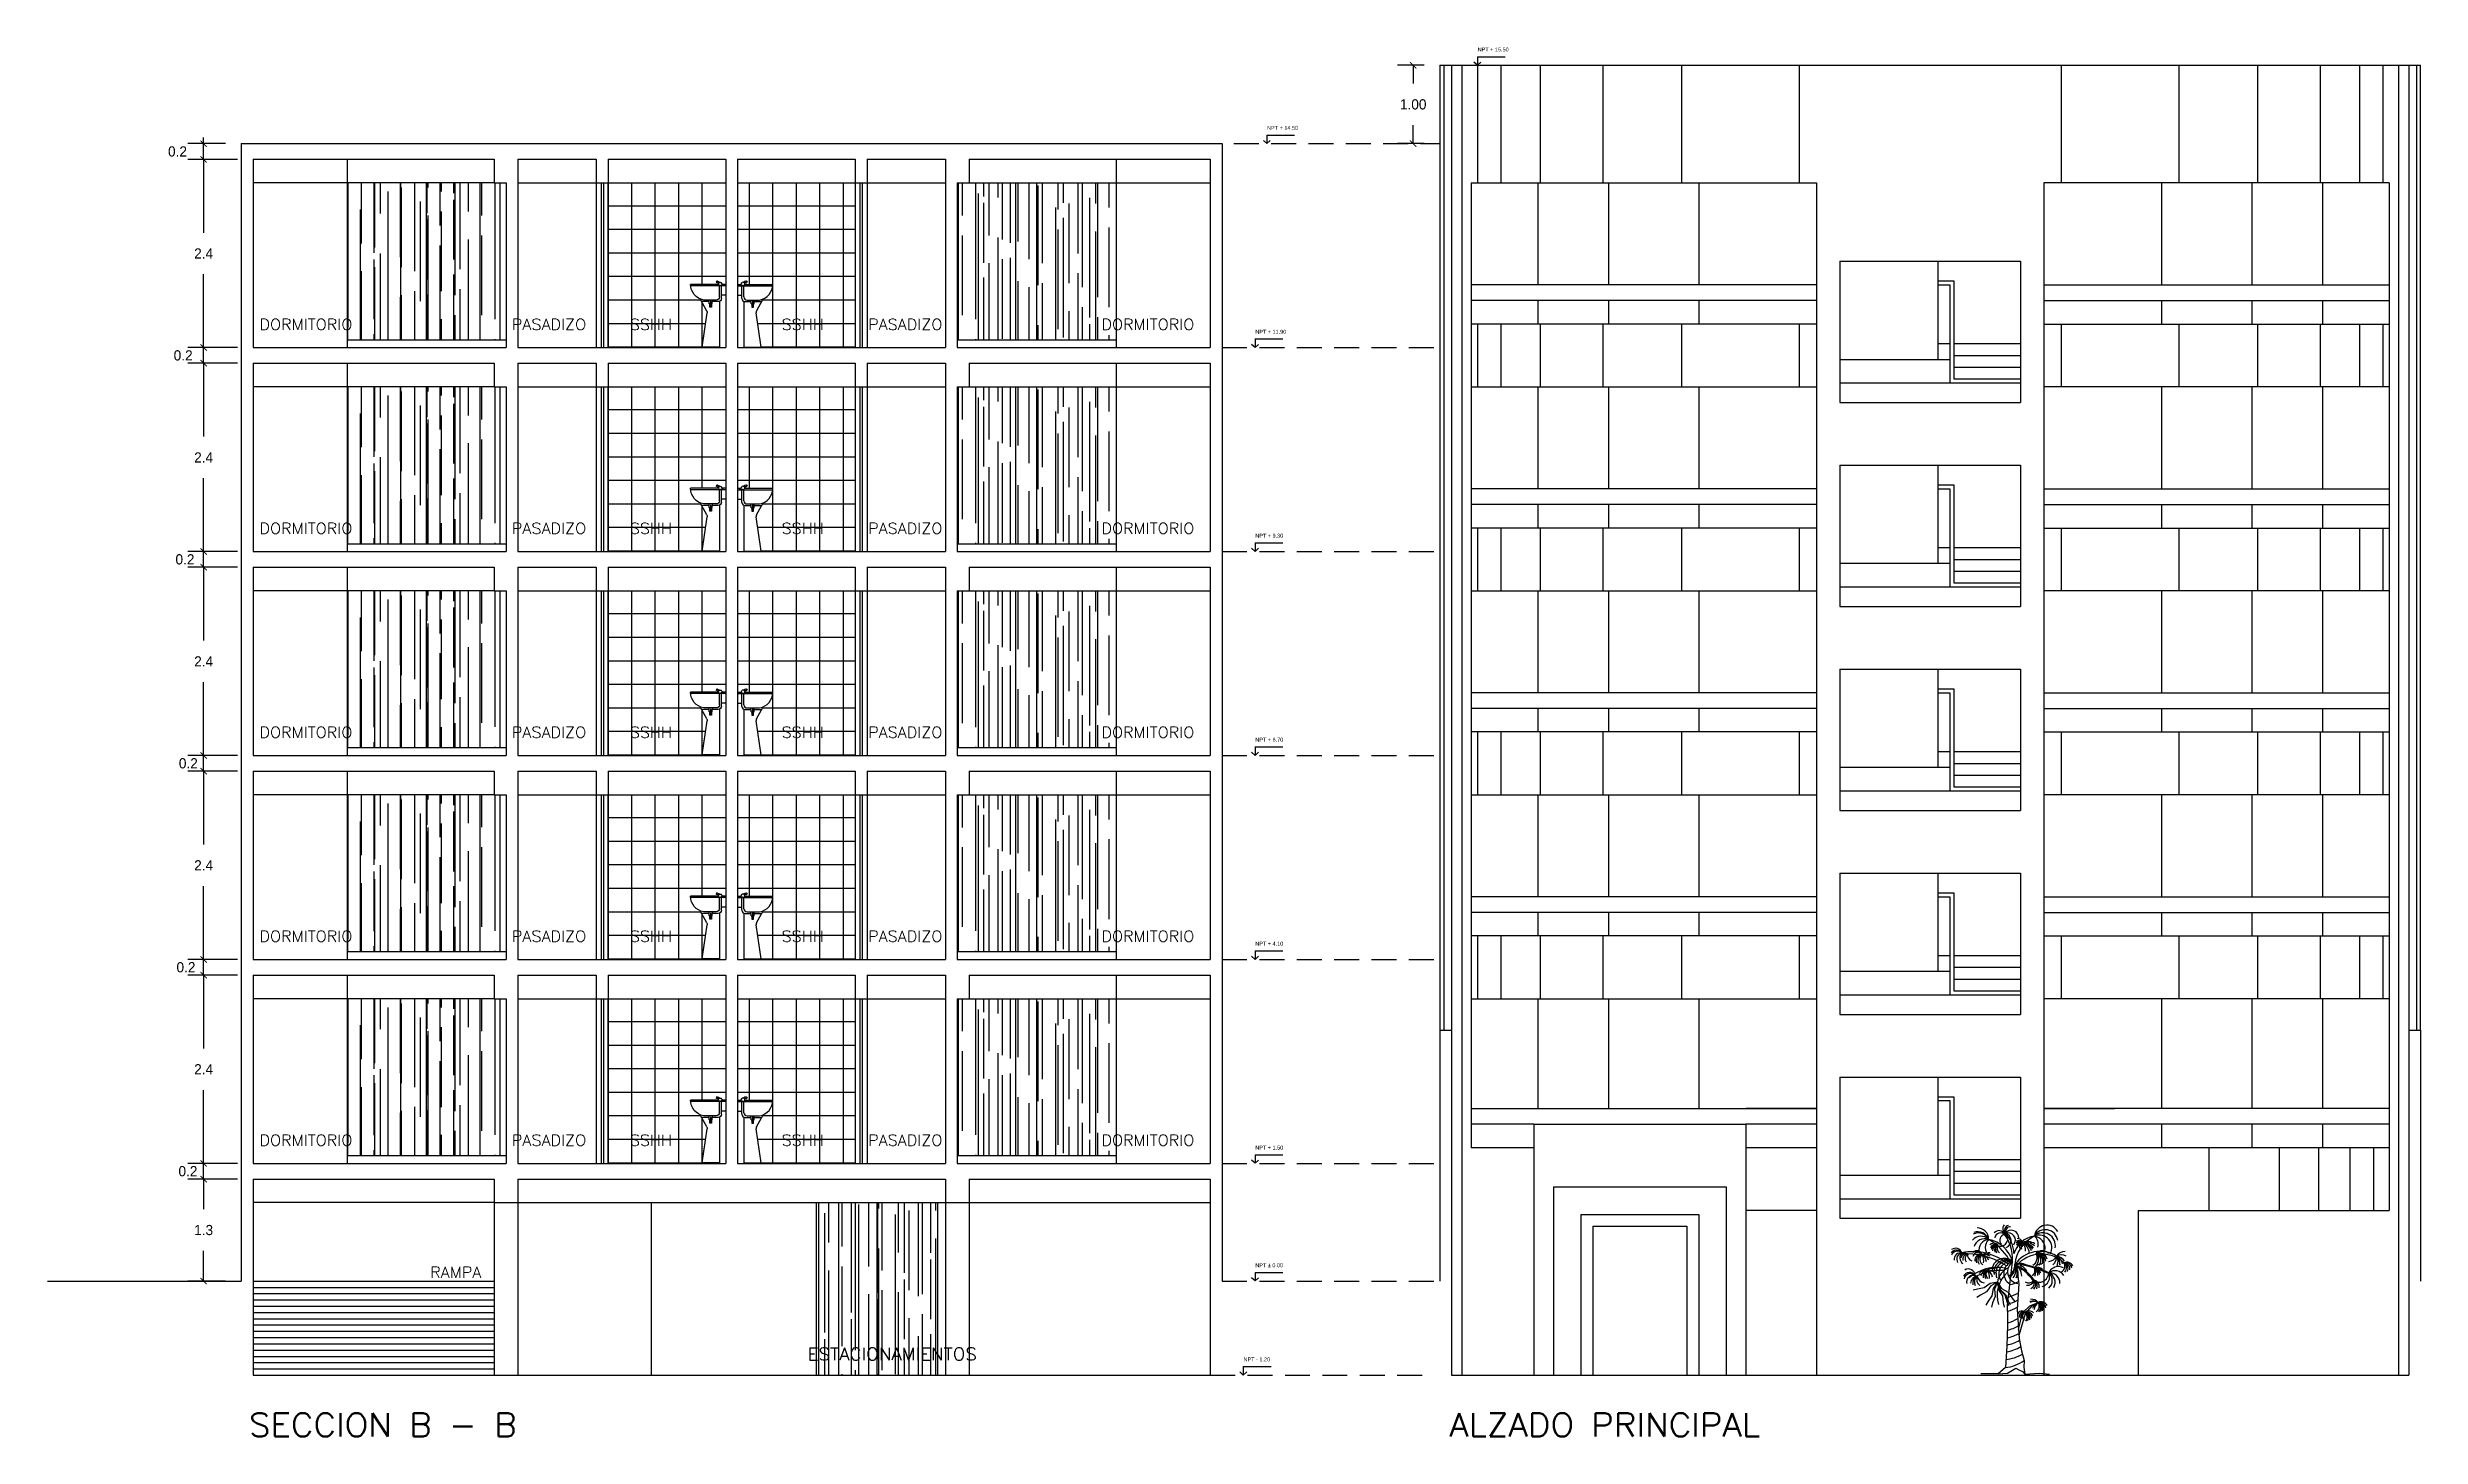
# Model space of a CAD drawing. Header units: millimetres. Extents: x 223 to 336, y 70 to 137.
# Drawn here: x 295.68 to 325.93, y 69.76 to 87.47 of the extents above; entities that cross this region are included whole.
import ezdxf

# ---------------------------------------------------------------- set-up
doc = ezdxf.new("R2010")
doc.units = ezdxf.units.MM
doc.linetypes.add('CENTERX2', pattern=[101.6, 63.5, -12.7, 12.7, -12.7])
doc.linetypes.add('HIDDEN', pattern=[9.525, 6.35, -3.175])
doc.layers.add('COTAS', color=3, linetype='Continuous', lineweight=9)
for name, color, linetype in [('linea-corte', 140, 'CENTERX2'), ('MUEBLES', 253, 'Continuous'), ('MUROS', 5, 'Continuous'), ('MUROS-BAJOS', 40, 'Continuous'), ('pisos', 8, 'Continuous'), ('PLANTAS', 3, 'Continuous'), ('PROYECCIONES', 6, 'HIDDEN'), ('TEXTOS', 4, 'Continuous')]:
    doc.layers.add(name, color=color, linetype=linetype)
doc.layers.add('VENTANAS', color=250, linetype='Continuous', plot=False)
doc.styles.add('ROMANS', font='romans.shx', dxfattribs={"height": 0.05})
doc.dimstyles.new('ISO-25', dxfattribs={"dimtxt": 0.13, "dimasz": 0.08, "dimexe": 0.2, "dimexo": 0.2, "dimgap": 0.2, "dimtad": 0, "dimtih": 1, "dimtoh": 1, "dimdec": 3, "dimdsep": 46, "dimtxsty": 'Standard', "dimblk": 'ARCHTICK', "dimcen": 3, "dimadec": 0, "dimazin": 0, "dimtfac": 1, "dimtdec": 3, "dimtmove": 0, "dimatfit": 3, "dimldrblk": 'ARCHTICK', "dimfxl": 1, "dimarcsym": 0})
pattern_1 = [(90, (-52.3726, 33.65378), (-0.254, 0.5588), [3.81, -0.508, 1.27, -0.254]), (90, (-52.4996, 33.9916), (-0.33782, -0.254), [0.762, -0.08382, 1.524, -0.1905]), (90, (-52.5885, 33.78078), (-0.17018, 1.3208), [2.032, -0.3556, 1.016, -0.254])]

msp = doc.modelspace()

# ---------------------------------------------------------------- texts
at = {"layer": 'TEXTOS', "style": 'ROMANS', "width": 1.065916}
for s, height, p in [('DORMITORIO', 0.14, (298.3845, 83.87106)), ('PASADIZO', 0.14, (301.60099, 83.87106)), ('SSHH', 0.14, (303.10449, 83.87106)), ('SSHH', 0.14, (305.03931, 83.87106)), ('PASADIZO', 0.14, (306.14123, 83.87106)), ('DORMITORIO', 0.14, (309.11518, 83.87106)), ('DORMITORIO', 0.14, (298.3845, 81.27106)), ('PASADIZO', 0.14, (301.60099, 81.27106)), ('SSHH', 0.14, (303.10449, 81.27106)), ('SSHH', 0.14, (305.03931, 81.27106)), ('PASADIZO', 0.14, (306.14123, 81.27106)), ('DORMITORIO', 0.14, (309.11518, 81.27106)), ('DORMITORIO', 0.14, (298.3845, 78.67106)), ('PASADIZO', 0.14, (301.60099, 78.67106)), ('SSHH', 0.14, (303.10449, 78.67106)), ('SSHH', 0.14, (305.03931, 78.67106)), ('PASADIZO', 0.14, (306.14123, 78.67106)), ('DORMITORIO', 0.14, (309.11518, 78.67106)), ('DORMITORIO', 0.14, (298.3845, 76.07106)), ('PASADIZO', 0.14, (301.60099, 76.07106)), ('SSHH', 0.14, (303.10449, 76.07106)), ('SSHH', 0.14, (305.03931, 76.07106)), ('PASADIZO', 0.14, (306.14123, 76.07106)), ('DORMITORIO', 0.14, (309.11518, 76.07106)), ('DORMITORIO', 0.14, (298.3845, 73.47106)), ('PASADIZO', 0.14, (301.60099, 73.47106)), ('SSHH', 0.14, (303.10449, 73.47106)), ('SSHH', 0.14, (305.03931, 73.47106)), ('PASADIZO', 0.14, (306.14123, 73.47106)), ('DORMITORIO', 0.14, (309.11518, 73.47106)), ('RAMPA', 0.14, (300.56038, 71.78759)), ('ESTACIONAMIENTOS  ', 0.16, (305.37016, 70.73559)), ('SECCION B - B', 0.3, (298.24981, 69.76313)), ('ALZADO PRINCIPAL', 0.3, (313.54898, 69.76313))]:
    msp.add_text(s, height=height, dxfattribs=at).set_placement(p)
at = {"layer": 'TEXTOS', "char_height": 0.05, "attachment_point": 1, "style": 'ROMANS'}
for s, insert, width in [('\\fArial|b0|i0|c0|p34;NPT + 15.50', (313.91, 87.47059), 0.822), ('\\fArial|b0|i0|c0|p34;NPT + 14.50', (311.22626, 86.47176), 0.822), ('\\fArial|b0|i0|c0|p34;NPT + 11.90', (311.07626, 83.87176), 0.822), ('\\fArial|b0|i0|c0|p34;NPT + 9.30', (311.07626, 81.27176), 0.822), ('\\fArial|b0|i0|c0|p34;NPT + 6.70', (311.07626, 78.67176), 0.822), ('\\fArial|b0|i0|c0|p34;NPT + 4.10', (311.07626, 76.07176), 0.822), ('{\\fArial|b0|i0|c0|p34;NPT + 1.50}', (311.07626, 73.47176), 0.822), ('\\fArial|b0|i0|c0|p34;NPT ± 0.00', (311.07626, 71.97176), 0.8222147), ('\\fArial|b0|i0|c0|p34;NPT - 1.20', (310.92626, 70.77176), 0.822)]:
    msp.add_mtext(s, dxfattribs=dict(at, insert=insert, width=width))

# ---------------------------------------------------------------- blocks, each defined once
blk = doc.blocks.new('Lavatl04')
for p, q in [((-0.081, 0.8), (-0.081, 0.661)), ((-0.081, 0.8), (-0.041, 0.8)), ((-0.081, 0.782), (0.367, 0.782)), ((-0.081, 0.661), (-0.024, 0.661)), ((-0.053, 0.781), (-0.041, 0.799)), ((-0.041, 0.799), (0.002, 0.782)), ((-0.024, 0.62), (-0.024, 0.782)), ((-0.004, 0.825), (0, 0.829)), ((0.001, 0.64), (0.001, 0.782)), ((0.01, 0.8), (0.369, 0.8)), ((0.023, 0.824), (0.011, 0.814)), ((0.026, 0.82), (0.023, 0.824)), ((0.025, 0.84), (0.034, 0.841)), ((0.036, 0.84), (0.044, 0.827)), ((0.161, 0.46), (0.247, 0.614)), ((0, 0.584), (0, 0)), ((0.016, 0.58), (0.095, 0.58)), ((0.041, 0.6), (0.202, 0.6)), ((0.089, 0.58), (0.089, 0.6)), ((0.095, 0.55), (0.095, 0.58)), ((0.095, 0.55), (0.131, 0.55)), ((0.101, 0.55), (0.101, 0.507)), ((0.101, 0.507), (0.124, 0.507)), ((0.113, 0.52), (0.113, 0.589)), ((0.124, 0.507), (0.124, 0.55)), ((0.131, 0.55), (0.131, 0.6)), ((0.131, 0.58), (0.229, 0.58)), ((0.22, 0), (0.157, 0.435)), ((0, 0), (0.22, 0))]:
    blk.add_line(p, q)
for centre, radius, start, end in [((-0.129, 0.888), 0.125, 314.6172, 329.5794), ((0.016, 0.62), 0.04, 180, 270), ((-0.013, 0.795), 0.0309, 40.4446, 106.8061), ((-0.021, 0.809), 0.0329, 307.0799, 10.7008), ((0.028, 0.8), 0.04, 94.2323, 134.7027), ((0.041, 0.64), 0.04, 180, 270), ((0.028, 0.843), 0.0233, 265.758, 314.6559), ((0.035, 0.839), 0.002, 30.988, 94.2323), ((0.166, 0.8), 0.203, 280.1256, 0), ((0.196, 0.441), 0.04, 150.8647, 188.264)]:
    blk.add_arc(centre, radius, start, end)
blk = doc.blocks.new('_ARCHTICK')
at = {"color": 0, "linetype": 'ByBlock', "const_width": 0.15}
blk.add_lwpolyline([(-0.5, -0.5), (0.5, 0.5)], dxfattribs=at)
blk = doc.blocks.new('*D133')
at = {"layer": 'COTAS', "color": 0, "lineweight": -2, "ltscale": 0.05, "transparency": 16777216}
for p, q in [((298.102, 73.045), (297.472, 73.045)), ((297.672, 73.045), (297.672, 72.66)), ((297.672, 71.745), (297.672, 72.13)), ((297.952, 71.745), (297.472, 71.745))]:
    blk.add_line(p, q, dxfattribs=at)
at = {"layer": 'Defpoints', "color": 0, "ltscale": 0.05, "transparency": 16777216}
for p in [(297.672, 73.045), (298.302, 73.045), (298.152, 71.745)]:
    blk.add_point(p, dxfattribs=at)
at = {"layer": 'COTAS', "color": 0, "lineweight": -2, "ltscale": 0.05, "transparency": 16777216, "xscale": 0.08, "yscale": 0.08, "zscale": 0.08}
for p, rotation in [((297.672, 73.045), 90), ((297.672, 71.745), 270)]:
    blk.add_blockref('_ARCHTICK', p, dxfattribs=dict(at, rotation=rotation))
at = {"layer": 'COTAS', "color": 0, "ltscale": 0.05, "transparency": 16777216, "insert": (297.672, 72.395), "char_height": 0.13, "attachment_point": 5}
blk.add_mtext('1.3', dxfattribs=at)
blk = doc.blocks.new('*D134')
at = {"layer": 'COTAS', "color": 0, "lineweight": -2, "ltscale": 0.05, "transparency": 16777216}
for p, q in [((298.102, 73.245), (297.472, 73.245)), ((297.672, 73.245), (297.672, 73.325)), ((297.672, 73.045), (297.672, 73.245)), ((297.672, 73.045), (297.672, 73.245)), ((298.102, 73.045), (297.472, 73.045)), ((297.672, 73.045), (297.672, 72.965))]:
    blk.add_line(p, q, dxfattribs=at)
at = {"layer": 'Defpoints', "color": 0, "ltscale": 0.05, "transparency": 16777216}
for p in [(297.672, 73.245), (298.302, 73.245), (298.302, 73.045)]:
    blk.add_point(p, dxfattribs=at)
at = {"layer": 'COTAS', "color": 0, "lineweight": -2, "ltscale": 0.05, "transparency": 16777216, "xscale": 0.08, "yscale": 0.08, "zscale": 0.08}
for p, rotation in [((297.672, 73.245), 270), ((297.672, 73.045), 90)]:
    blk.add_blockref('_ARCHTICK', p, dxfattribs=dict(at, rotation=rotation))
at = {"layer": 'COTAS', "color": 0, "ltscale": 0.05, "transparency": 16777216, "insert": (297.472, 73.145), "char_height": 0.13, "attachment_point": 5}
blk.add_mtext('0.2', dxfattribs=at)
blk = doc.blocks.new('*D135')
at = {"layer": 'COTAS', "color": 0, "lineweight": -2, "ltscale": 0.05, "transparency": 16777216}
for p, q in [((298.102, 75.645), (297.472, 75.645)), ((297.672, 75.645), (297.672, 74.71)), ((297.672, 73.245), (297.672, 74.18)), ((298.102, 73.245), (297.472, 73.245))]:
    blk.add_line(p, q, dxfattribs=at)
at = {"layer": 'Defpoints', "color": 0, "ltscale": 0.05, "transparency": 16777216}
for p in [(297.672, 75.645), (298.302, 75.645), (298.302, 73.245)]:
    blk.add_point(p, dxfattribs=at)
at = {"layer": 'COTAS', "color": 0, "lineweight": -2, "ltscale": 0.05, "transparency": 16777216, "xscale": 0.08, "yscale": 0.08, "zscale": 0.08}
for p, rotation in [((297.672, 75.645), 90), ((297.672, 73.245), 270)]:
    blk.add_blockref('_ARCHTICK', p, dxfattribs=dict(at, rotation=rotation))
at = {"layer": 'COTAS', "color": 0, "ltscale": 0.05, "transparency": 16777216, "insert": (297.672, 74.445), "char_height": 0.13, "attachment_point": 5}
blk.add_mtext('2.4', dxfattribs=at)
blk = doc.blocks.new('*D136')
at = {"layer": 'COTAS', "color": 0, "lineweight": -2, "ltscale": 0.05, "transparency": 16777216}
for p, q in [((297.672, 75.845), (297.672, 75.925)), ((298.102, 75.845), (297.472, 75.845)), ((298.102, 75.645), (297.472, 75.645)), ((297.672, 75.645), (297.672, 75.845)), ((297.672, 75.645), (297.672, 75.845)), ((297.672, 75.645), (297.672, 75.565))]:
    blk.add_line(p, q, dxfattribs=at)
at = {"layer": 'Defpoints', "color": 0, "ltscale": 0.05, "transparency": 16777216}
for p in [(297.672, 75.845), (298.302, 75.845), (298.302, 75.645)]:
    blk.add_point(p, dxfattribs=at)
at = {"layer": 'COTAS', "color": 0, "lineweight": -2, "ltscale": 0.05, "transparency": 16777216, "xscale": 0.08, "yscale": 0.08, "zscale": 0.08}
for p, rotation in [((297.672, 75.845), 270), ((297.672, 75.645), 90)]:
    blk.add_blockref('_ARCHTICK', p, dxfattribs=dict(at, rotation=rotation))
at = {"layer": 'COTAS', "color": 0, "ltscale": 0.05, "transparency": 16777216, "insert": (297.447, 75.745), "char_height": 0.13, "attachment_point": 5}
blk.add_mtext('0.2', dxfattribs=at)
blk = doc.blocks.new('*D137')
at = {"layer": 'COTAS', "color": 0, "lineweight": -2, "ltscale": 0.05, "transparency": 16777216}
for p, q in [((298.102, 78.245), (297.472, 78.245)), ((297.672, 78.245), (297.672, 77.31)), ((297.672, 75.845), (297.672, 76.78)), ((298.102, 75.845), (297.472, 75.845))]:
    blk.add_line(p, q, dxfattribs=at)
at = {"layer": 'Defpoints', "color": 0, "ltscale": 0.05, "transparency": 16777216}
for p in [(297.672, 78.245), (298.302, 78.245), (298.302, 75.845)]:
    blk.add_point(p, dxfattribs=at)
at = {"layer": 'COTAS', "color": 0, "lineweight": -2, "ltscale": 0.05, "transparency": 16777216, "xscale": 0.08, "yscale": 0.08, "zscale": 0.08}
for p, rotation in [((297.672, 78.245), 90), ((297.672, 75.845), 270)]:
    blk.add_blockref('_ARCHTICK', p, dxfattribs=dict(at, rotation=rotation))
at = {"layer": 'COTAS', "color": 0, "ltscale": 0.05, "transparency": 16777216, "insert": (297.672, 77.045), "char_height": 0.13, "attachment_point": 5}
blk.add_mtext('2.4', dxfattribs=at)
blk = doc.blocks.new('*D138')
at = {"layer": 'COTAS', "color": 0, "lineweight": -2, "ltscale": 0.05, "transparency": 16777216}
for p, q in [((298.102, 78.445), (297.472, 78.445)), ((297.672, 78.445), (297.672, 78.525)), ((297.672, 78.245), (297.672, 78.445)), ((297.672, 78.245), (297.672, 78.445)), ((298.102, 78.245), (297.472, 78.245)), ((297.672, 78.245), (297.672, 78.165))]:
    blk.add_line(p, q, dxfattribs=at)
at = {"layer": 'Defpoints', "color": 0, "ltscale": 0.05, "transparency": 16777216}
for p in [(297.672, 78.445), (298.302, 78.445), (298.302, 78.245)]:
    blk.add_point(p, dxfattribs=at)
at = {"layer": 'COTAS', "color": 0, "lineweight": -2, "ltscale": 0.05, "transparency": 16777216, "xscale": 0.08, "yscale": 0.08, "zscale": 0.08}
for p, rotation in [((297.672, 78.445), 270), ((297.672, 78.245), 90)]:
    blk.add_blockref('_ARCHTICK', p, dxfattribs=dict(at, rotation=rotation))
at = {"layer": 'COTAS', "color": 0, "ltscale": 0.05, "transparency": 16777216, "insert": (297.477, 78.345), "char_height": 0.13, "attachment_point": 5}
blk.add_mtext('0.2', dxfattribs=at)
blk = doc.blocks.new('*D139')
at = {"layer": 'COTAS', "color": 0, "lineweight": -2, "ltscale": 0.05, "transparency": 16777216}
for p, q in [((298.102, 80.845), (297.472, 80.845)), ((297.672, 80.845), (297.672, 79.91)), ((297.672, 78.445), (297.672, 79.38)), ((298.102, 78.445), (297.472, 78.445))]:
    blk.add_line(p, q, dxfattribs=at)
at = {"layer": 'Defpoints', "color": 0, "ltscale": 0.05, "transparency": 16777216}
for p in [(297.672, 80.845), (298.302, 80.845), (298.302, 78.445)]:
    blk.add_point(p, dxfattribs=at)
at = {"layer": 'COTAS', "color": 0, "lineweight": -2, "ltscale": 0.05, "transparency": 16777216, "xscale": 0.08, "yscale": 0.08, "zscale": 0.08}
for p, rotation in [((297.672, 80.845), 90), ((297.672, 78.445), 270)]:
    blk.add_blockref('_ARCHTICK', p, dxfattribs=dict(at, rotation=rotation))
at = {"layer": 'COTAS', "color": 0, "ltscale": 0.05, "transparency": 16777216, "insert": (297.672, 79.645), "char_height": 0.13, "attachment_point": 5}
blk.add_mtext('2.4', dxfattribs=at)
blk = doc.blocks.new('*D140')
at = {"layer": 'COTAS', "color": 0, "lineweight": -2, "ltscale": 0.05, "transparency": 16777216}
for p, q in [((297.672, 81.045), (297.672, 81.125)), ((298.102, 81.045), (297.472, 81.045)), ((298.102, 80.845), (297.472, 80.845)), ((297.672, 80.845), (297.672, 81.045)), ((297.672, 80.845), (297.672, 81.045)), ((297.672, 80.845), (297.672, 80.765))]:
    blk.add_line(p, q, dxfattribs=at)
at = {"layer": 'Defpoints', "color": 0, "ltscale": 0.05, "transparency": 16777216}
for p in [(297.672, 81.045), (298.302, 81.045), (298.302, 80.845)]:
    blk.add_point(p, dxfattribs=at)
at = {"layer": 'COTAS', "color": 0, "lineweight": -2, "ltscale": 0.05, "transparency": 16777216, "xscale": 0.08, "yscale": 0.08, "zscale": 0.08}
for p, rotation in [((297.672, 81.045), 270), ((297.672, 80.845), 90)]:
    blk.add_blockref('_ARCHTICK', p, dxfattribs=dict(at, rotation=rotation))
at = {"layer": 'COTAS', "color": 0, "ltscale": 0.05, "transparency": 16777216, "insert": (297.434, 80.945), "char_height": 0.13, "attachment_point": 5}
blk.add_mtext('0.2', dxfattribs=at)
blk = doc.blocks.new('*D141')
at = {"layer": 'COTAS', "color": 0, "lineweight": -2, "ltscale": 0.05, "transparency": 16777216}
for p, q in [((298.102, 83.445), (297.472, 83.445)), ((297.672, 83.445), (297.672, 82.51)), ((297.672, 81.045), (297.672, 81.98)), ((298.102, 81.045), (297.472, 81.045))]:
    blk.add_line(p, q, dxfattribs=at)
at = {"layer": 'Defpoints', "color": 0, "ltscale": 0.05, "transparency": 16777216}
for p in [(297.672, 83.445), (298.302, 83.445), (298.302, 81.045)]:
    blk.add_point(p, dxfattribs=at)
at = {"layer": 'COTAS', "color": 0, "lineweight": -2, "ltscale": 0.05, "transparency": 16777216, "xscale": 0.08, "yscale": 0.08, "zscale": 0.08}
for p, rotation in [((297.672, 83.445), 90), ((297.672, 81.045), 270)]:
    blk.add_blockref('_ARCHTICK', p, dxfattribs=dict(at, rotation=rotation))
at = {"layer": 'COTAS', "color": 0, "ltscale": 0.05, "transparency": 16777216, "insert": (297.672, 82.245), "char_height": 0.13, "attachment_point": 5}
blk.add_mtext('2.4', dxfattribs=at)
blk = doc.blocks.new('*D142')
at = {"layer": 'COTAS', "color": 0, "lineweight": -2, "ltscale": 0.05, "transparency": 16777216}
for p, q in [((298.102, 83.645), (297.472, 83.645)), ((297.672, 83.645), (297.672, 83.725)), ((297.672, 83.445), (297.672, 83.645)), ((297.672, 83.445), (297.672, 83.645)), ((298.102, 83.445), (297.472, 83.445)), ((297.672, 83.445), (297.672, 83.365))]:
    blk.add_line(p, q, dxfattribs=at)
at = {"layer": 'Defpoints', "color": 0, "ltscale": 0.05, "transparency": 16777216}
for p in [(297.672, 83.645), (298.302, 83.645), (298.302, 83.445)]:
    blk.add_point(p, dxfattribs=at)
at = {"layer": 'COTAS', "color": 0, "lineweight": -2, "ltscale": 0.05, "transparency": 16777216, "xscale": 0.08, "yscale": 0.08, "zscale": 0.08}
for p, rotation in [((297.672, 83.645), 270), ((297.672, 83.445), 90)]:
    blk.add_blockref('_ARCHTICK', p, dxfattribs=dict(at, rotation=rotation))
at = {"layer": 'COTAS', "color": 0, "ltscale": 0.05, "transparency": 16777216, "insert": (297.411, 83.545), "char_height": 0.13, "attachment_point": 5}
blk.add_mtext('0.2', dxfattribs=at)
blk = doc.blocks.new('*D143')
at = {"layer": 'COTAS', "color": 0, "lineweight": -2, "ltscale": 0.05, "transparency": 16777216}
for p, q in [((298.102, 86.045), (297.472, 86.045)), ((297.672, 86.045), (297.672, 85.11)), ((297.672, 83.645), (297.672, 84.58)), ((298.102, 83.645), (297.472, 83.645))]:
    blk.add_line(p, q, dxfattribs=at)
at = {"layer": 'Defpoints', "color": 0, "ltscale": 0.05, "transparency": 16777216}
for p in [(297.672, 86.045), (298.302, 86.045), (298.302, 83.645)]:
    blk.add_point(p, dxfattribs=at)
at = {"layer": 'COTAS', "color": 0, "lineweight": -2, "ltscale": 0.05, "transparency": 16777216, "xscale": 0.08, "yscale": 0.08, "zscale": 0.08}
for p, rotation in [((297.672, 86.045), 90), ((297.672, 83.645), 270)]:
    blk.add_blockref('_ARCHTICK', p, dxfattribs=dict(at, rotation=rotation))
at = {"layer": 'COTAS', "color": 0, "ltscale": 0.05, "transparency": 16777216, "insert": (297.672, 84.845), "char_height": 0.13, "attachment_point": 5}
blk.add_mtext('2.4', dxfattribs=at)
blk = doc.blocks.new('*D144')
at = {"layer": 'COTAS', "color": 0, "lineweight": -2, "ltscale": 0.05, "transparency": 16777216}
for p, q in [((297.952, 86.245), (297.472, 86.245)), ((297.672, 86.245), (297.672, 86.325)), ((297.672, 86.045), (297.672, 86.245)), ((297.672, 86.045), (297.672, 86.245)), ((298.102, 86.045), (297.472, 86.045)), ((297.672, 86.045), (297.672, 85.965))]:
    blk.add_line(p, q, dxfattribs=at)
at = {"layer": 'Defpoints', "color": 0, "ltscale": 0.05, "transparency": 16777216}
for p in [(297.672, 86.245), (298.152, 86.245), (298.302, 86.045)]:
    blk.add_point(p, dxfattribs=at)
at = {"layer": 'COTAS', "color": 0, "lineweight": -2, "ltscale": 0.05, "transparency": 16777216, "xscale": 0.08, "yscale": 0.08, "zscale": 0.08}
for p, rotation in [((297.672, 86.245), 270), ((297.672, 86.045), 90)]:
    blk.add_blockref('_ARCHTICK', p, dxfattribs=dict(at, rotation=rotation))
at = {"layer": 'COTAS', "color": 0, "ltscale": 0.05, "transparency": 16777216, "insert": (297.339, 86.145), "char_height": 0.13, "attachment_point": 5}
blk.add_mtext('0.2', dxfattribs=at)
blk = doc.blocks.new('*D145')
at = {"layer": 'COTAS', "color": 0, "lineweight": -2, "ltscale": 0.05, "transparency": 16777216}
for p, q in [((313.227, 87.245), (312.888, 87.245)), ((313.088, 87.245), (313.088, 87.01)), ((313.227, 86.245), (312.888, 86.245)), ((313.088, 86.245), (313.088, 86.48))]:
    blk.add_line(p, q, dxfattribs=at)
at = {"layer": 'Defpoints', "color": 0, "ltscale": 0.05, "transparency": 16777216}
for p in [(313.088, 87.245), (313.427, 87.245), (313.427, 86.245)]:
    blk.add_point(p, dxfattribs=at)
at = {"layer": 'COTAS', "color": 0, "lineweight": -2, "ltscale": 0.05, "transparency": 16777216, "xscale": 0.08, "yscale": 0.08, "zscale": 0.08}
for p, rotation in [((313.088, 87.245), 90), ((313.088, 86.245), 270)]:
    blk.add_blockref('_ARCHTICK', p, dxfattribs=dict(at, rotation=rotation))
at = {"layer": 'COTAS', "color": 0, "ltscale": 0.05, "transparency": 16777216, "insert": (313.088, 86.745), "char_height": 0.13, "attachment_point": 5}
blk.add_mtext('1.00', dxfattribs=at)
blk = doc.blocks.new('ARBO032D')
at = {"color": 42}
for p, q in [((-0.191, 2.295), (-0.022, 3.761)), ((0.109, 3.628), (0.185, 3.009)), ((0.279, 3.479), (0.26, 3.686)), ((0.185, 3.009), (0.129, 2.144)), ((-0.191, 1.618), (-0.21, 0.922)), ((-0.191, 2.088), (-0.191, 2.295)), ((-0.191, 2.088), (-0.191, 1.618)), ((0.129, 2.144), (0.204, 1.167)), ((0.181, 1.469), (0.317, 2.031)), ((0.195, 1.28), (0.414, 2.008)), ((0.317, 2.031), (0.561, 2.276)), ((0.414, 2.008), (0.637, 2.276)), ((0.561, 2.276), (0.844, 2.389)), ((0.637, 2.276), (0.844, 2.389)), ((-0.21, 0.922), (-0.266, 0.189)), ((0.204, 1.167), (0.279, 0.753)), ((-0.266, 0.189), (-0.511, -0.018)), ((-0.511, -0.018), (-0.191, 0.001)), ((-0.191, 0.001), (0.091, 0.17)), ((0.091, 0.17), (0.185, 0.114)), ((0.185, 0.114), (0.317, 0.058)), ((0.279, 0.753), (0.373, 0.434)), ((0.317, 0.058), (0.392, -0.036)), ((0.373, 0.434), (0.354, 0.208)), ((0.354, 0.208), (0.392, -0.036)), ((0.392, -0.036), (0.881, 0.001)), ((0.881, 0.001), (1.22, -0.036)), ((-0.511, -0.018), (-1.094, -0.018))]:
    blk.add_line(p, q, dxfattribs=at)
for p, q in [((-0.172, 3.554), (-0.17, 3.555)), ((-1.208, 2.839), (-1.354, 2.799)), ((-1.101, 2.637), (-1.227, 2.552)), ((-0.982, 2.879), (-1.208, 2.839)), ((-0.9, 2.746), (-1.101, 2.637)), ((-0.782, 3.025), (-0.982, 2.879)), ((-0.849, 2.426), (-0.925, 2.295)), ((-0.849, 2.426), (-0.925, 2.295)), ((-0.757, 2.948), (-0.9, 2.746)), ((-0.718, 2.614), (-0.849, 2.426)), ((-0.718, 2.614), (-0.849, 2.426)), ((-0.53, 3.065), (-0.782, 3.025)), ((-0.53, 3.065), (-0.757, 2.948)), ((-0.68, 2.859), (-0.718, 2.614)), ((-0.68, 2.859), (-0.718, 2.614)), ((-0.609, 2.583), (-0.695, 2.37)), ((-0.53, 3.065), (-0.68, 2.859)), ((-0.53, 3.065), (-0.68, 2.859)), ((-0.53, 3.065), (-0.629, 2.83)), ((-0.629, 2.83), (-0.609, 2.583)), ((-0.53, 3.065), (-0.458, 2.82)), ((-0.53, 3.065), (-0.441, 2.825)), ((-0.53, 3.065), (-0.501, 2.811)), ((-0.53, 3.065), (-0.39, 2.851)), ((-0.501, 2.811), (-0.365, 2.605)), ((-0.458, 2.82), (-0.287, 2.641)), ((-0.441, 2.825), (-0.259, 2.658)), ((-0.39, 2.851), (-0.175, 2.729)), ((-0.365, 2.605), (-0.335, 2.378)), ((-0.287, 2.641), (-0.218, 2.422)), ((-0.259, 2.658), (-0.175, 2.445)), ((-0.218, 2.422), (-0.16, 2.282)), ((-0.175, 2.729), (-0.046, 2.539)), ((-0.175, 2.445), (-0.108, 2.309)), ((-0.046, 2.539), (0.05, 2.422)), ((-0.695, 2.37), (-0.738, 2.225)), ((-0.335, 2.378), (-0.302, 2.23))]:
    blk.add_line(p, q)
for centre, radius, start, end in [((-1.207, 4.523), 0.376, 358.39448, 91.59791), ((-0.477, 4.6), 0.209, 23.03365, 140.71379), ((-0.167, 4.878), 0.188, 139.70138, 237.87091), ((-0.103, 4.811), 0.188, 111.05436, 209.22388), ((-0.082, 4.753), 0.188, 92.15732, 190.32685), ((-0.065, 4.571), 0.251, 355.37045, 143.54252), ((1.133, 4.568), 0.425, 29.87272, 172.14921), ((1.081, 4.415), 0.425, 8.08446, 150.36095), ((-1.915, 3.921), 0.229, 37.7204, 141.53661), ((-1.877, 3.883), 0.229, 51.10693, 154.92314), ((-1.949, 3.984), 0.229, 19.8953, 123.71151), ((-1.768, 3.835), 0.229, 81.23793, 185.05414), ((-1.675, 3.84), 0.229, 104.81318, 208.62939), ((-1.576, 3.896), 0.229, 133.54663, 237.36284), ((-1.631, 3.853), 0.197, 60.5504, 149.10868), ((-1.583, 3.833), 0.197, 75.91201, 164.47029), ((-1.507, 3.829), 0.197, 98.00816, 186.56645), ((-1.423, 3.862), 0.197, 124.55797, 213.11625), ((-1.342, 3.98), 0.197, 166.95787, 255.51616), ((-1.092, 4.242), 0.376, 45.99975, 139.20317), ((-1.192, 3.875), 0.187, 37.85336, 159.45344), ((-1.225, 3.943), 0.187, 14.64884, 136.24892), ((-1.172, 4.354), 0.376, 24.96716, 118.17058), ((-1.187, 4.393), 0.376, 18.6265, 111.82993), ((-0.96, 4.159), 0.376, 69.94809, 163.15152), ((-1.112, 3.816), 0.187, 68.80702, 190.4071), ((-0.788, 4.139), 0.376, 96.49789, 189.70131), ((-0.821, 3.668), 0.391, 83.7836, 124.84076), ((-0.572, 4.239), 0.376, 133.36778, 226.57121), ((-0.653, 4.185), 0.197, 47.36532, 134.73355), ((-0.589, 4.146), 0.197, 69.46577, 156.834), ((-0.545, 4.135), 0.197, 82.74211, 170.11034), ((-0.503, 4.134), 0.197, 94.9347, 182.30293), ((-0.438, 4.151), 0.197, 114.48452, 201.85275), ((-0.42, 4.523), 0.209, 49.58344, 167.26358), ((-0.399, 4.174), 0.197, 127.72303, 215.09126), ((-0.352, 4.228), 0.197, 148.76546, 236.13369), ((-0.436, 4.535), 0.251, 259.35748, 47.52955), ((-0.246, 4.477), 0.209, 100.90503, 218.58517), ((-0.178, 4.485), 0.251, 322.4826, 110.65467), ((-0.32, 4.475), 0.251, 289.3471, 77.51917), ((0.23, 4.23), 0.205, 63.19032, 130.9977), ((0.181, 4.264), 0.205, 46.39679, 114.20417), ((0.181, 4.264), 0.205, 46.39679, 114.20417), ((0.274, 4.213), 0.205, 76.50664, 144.31402), ((0.133, 4.333), 0.205, 22.96873, 90.77611), ((0.328, 4.208), 0.205, 91.68829, 159.49567), ((0.412, 4.228), 0.205, 115.90706, 183.71444), ((0.47, 4.271), 0.205, 136.24344, 204.05082), ((0.477, 3.974), 0.466, 57.31108, 109.46278), ((0.396, 3.953), 0.466, 47.03131, 99.18301), ((0.234, 3.955), 0.466, 26.97998, 79.13168), ((0.172, 3.972), 0.466, 19.00249, 71.15419), ((0.079, 4.015), 0.466, 6.42037, 58.57207), ((0.298, 3.948), 0.466, 34.94436, 87.09606), ((-0.086, 4.122), 0.501, 359.09491, 35.47679), ((0.519, 3.898), 0.293, 298.35192, 29.89795), ((0.996, 4.309), 0.425, 349.66095, 131.93744), ((0.878, 4.234), 0.425, 330.69751, 112.974), ((0.638, 4.188), 0.444, 357.29171, 80.44378), ((0.514, 4.361), 0.33, 340.25761, 53.16187), ((0.564, 3.838), 0.293, 312.93387, 44.4799), ((0.98, 3.838), 0.293, 43.71552, 135.26155), ((0.865, 3.766), 0.293, 16.89279, 108.43882), ((0.81, 3.753), 0.293, 5.85901, 97.40504), ((0.707, 3.758), 0.293, 345.62075, 77.16679), ((0.635, 3.785), 0.293, 330.43131, 61.97734), ((0.746, 3.752), 0.293, 353.29164, 84.83767), ((1.761, 3.735), 0.366, 92.0676, 144.29456), ((-1.47, 3.167), 0.231, 35.78392, 153.63624), ((-1.433, 3.127), 0.231, 49.27101, 167.12333), ((-1.513, 3.284), 0.231, 4.29007, 122.14239), ((-1.339, 3.078), 0.231, 75.82081, 193.67313), ((-1.322, 3.026), 0.274, 66.47959, 140.67509), ((-1.17, 3.007), 0.274, 98.95234, 173.14783), ((-1.089, 3.033), 0.274, 116.91301, 191.10851), ((-1.037, 3.067), 0.274, 129.89928, 204.09477), ((-1.067, 3.805), 0.187, 82.8343, 204.43438), ((-1.067, 3.805), 0.187, 82.8343, 204.43438), ((-0.959, 3.173), 0.274, 157.64211, 231.8376), ((-0.942, 3.317), 0.274, 188.45274, 262.64824), ((-1.008, 3.807), 0.187, 101.25781, 222.85789), ((-0.938, 3.235), 0.241, 77.5206, 148.79283), ((-0.941, 3.834), 0.187, 123.41674, 245.01681), ((-0.86, 3.231), 0.241, 96.15254, 167.42477), ((-0.967, 3.606), 0.391, 60.27151, 101.32867), ((-1.16, 3.616), 0.391, 31.67708, 72.73424), ((-1.284, 3.68), 0.391, 11.13356, 52.19072), ((-1.382, 3.793), 0.391, 349.18563, 30.24279), ((-0.777, 3.255), 0.241, 116.80422, 188.07645), ((-0.715, 3.3), 0.241, 135.22774, 206.49997), ((-0.681, 3.343), 0.241, 148.21399, 219.48622), ((-0.702, 3.246), 0.289, 68.73975, 129.3976), ((-0.835, 3.185), 0.289, 39.44801, 100.10586), ((-0.989, 3.2), 0.289, 8.50108, 69.15894), ((-1.085, 3.26), 0.289, 345.89476, 46.55261), ((-0.304, 3.462), 0.411, 46.60059, 180.50909), ((-0.24, 3.413), 0.411, 57.90319, 191.81169), ((-0.171, 3.378), 0.411, 68.78165, 202.69015), ((0.075, 2.989), 0.61, 112.02639, 172.79956), ((-0.077, 3.354), 0.411, 82.33279, 216.24128), ((0.093, 3.366), 0.411, 106.25072, 240.15921), ((0.222, 3.43), 0.411, 126.34919, 260.25769), ((-0.394, 3.653), 0.448, 300.89934, 1.82068), ((-0.388, 3.591), 0.448, 308.83967, 9.76102), ((-0.357, 3.488), 0.448, 322.55723, 23.47857), ((0.226, 3.254), 0.448, 51.75296, 112.6743), ((-0.926, 1.917), 2.006, 36.97322, 60.774), ((0.073, 3.219), 0.448, 31.51675, 92.43809), ((-0.31, 3.405), 0.448, 334.86172, 35.78307), ((-0.279, 3.367), 0.448, 341.09132, 42.01266), ((-0.161, 3.273), 0.448, 0.49076, 61.4121), ((-0.399, 2.397), 1.332, 34.00118, 67.5527), ((-0.417, -0.055), 3.773, 64.80429, 79.7285), ((-0.417, -0.055), 3.802, 64.80429, 79.7285), ((0.477, 3.462), 0.254, 314.15547, 21.5448), ((0.93, 3.422), 0.254, 80.89194, 148.28127), ((0.811, 3.32), 0.254, 45.03214, 112.42148), ((0.635, 3.314), 0.254, 4.59703, 71.98636), ((0.691, 3.302), 0.254, 17.42492, 84.81425), ((0.58, 3.339), 0.254, 350.86561, 58.25495), ((0.509, 3.404), 0.254, 329.07739, 36.46672), ((0.858, 3.41), 0.344, 258.58001, 355.86534), ((0.884, 3.251), 0.344, 285.60788, 22.89321), ((0.973, 3.127), 0.344, 311.18424, 48.46957), ((1.145, 4.127), 0.366, 278.58367, 330.81063), ((1.518, 3.252), 0.344, 59.9111, 157.19643), ((1.413, 3.114), 0.344, 30.87268, 128.15801), ((1.228, 3.042), 0.344, 357.20021, 94.48554), ((1.068, 3.068), 0.344, 329.94347, 67.22881), ((1.099, 3.934), 0.366, 310.06431, 2.29127), ((1.626, 3.621), 0.366, 63.96605, 116.193), ((1.211, 3.684), 0.366, 354.05109, 46.27804), ((1.147, 3.766), 0.366, 337.67695, 29.90391), ((1.214, 3.682), 0.366, 354.66059, 46.88754), ((1.301, 3.622), 0.366, 11.22231, 63.44927), ((1.419, 3.586), 0.366, 30.69809, 82.92505), ((1.524, 3.608), 0.218, 299.27561, 31.84187), ((1.808, 3.529), 0.218, 24.62806, 117.19431), ((1.762, 3.512), 0.218, 11.66542, 104.23168), ((1.631, 3.52), 0.218, 336.64714, 69.2134), ((1.574, 3.552), 0.218, 319.35029, 51.91655), ((1.697, 3.506), 0.218, 354.20526, 86.77151), ((0.514, 3.288), 0.24, 241.4503, 322.51329), ((0.473, 3.204), 0.24, 263.98502, 345.04801), ((0.711, 2.061), 0.354, 67.95534, 114.76642), ((0.676, 2.077), 0.354, 61.75477, 108.56585), ((0.59, 2.142), 0.354, 44.24242, 91.0535), ((0.478, 3.063), 0.24, 298.15168, 19.21467), ((0.518, 2.991), 0.24, 317.80503, 38.86802), ((0.637, 2.912), 0.24, 352.57698, 73.63997), ((0.573, 2.941), 0.24, 335.53863, 56.60162), ((0.941, 2.184), 0.226, 25.28476, 115.37064), ((0.286, 1.956), 0.138, 40.74291, 166.8485), ((0.341, 1.918), 0.138, 68.8508, 194.95639), ((0.388, 1.908), 0.138, 88.93372, 215.03931), ((0.446, 1.92), 0.138, 113.83173, 239.93732), ((0.532, 1.901), 0.203, 40.68579, 134.32999), ((0.472, 1.86), 0.203, 20.14665, 113.79084), ((0.415, 1.844), 0.203, 3.29883, 96.94303), ((0.359, 1.845), 0.203, 347.3635, 81.0077), ((0.31, 1.859), 0.203, 333.174, 66.8182), ((0.268, 1.884), 0.203, 319.48702, 53.13122), ((0.99, 2.066), 0.354, 114.46174, 161.27281), ((1.059, 2.108), 0.354, 127.54165, 174.35272), ((0.652, 2.268), 0.226, 302.181, 32.26688), ((0.88, 2.165), 0.226, 9.2375, 99.32338), ((0.772, 2.174), 0.226, 341.44653, 71.53241), ((0.732, 2.192), 0.226, 330.45134, 60.53722), ((0.691, 2.221), 0.226, 317.68921, 47.77508), ((0.813, 2.164), 0.226, 352.25145, 82.33733)]:
    blk.add_arc(centre, radius, start, end)
for centre, radius, start, end in [((-1.359, 2.202), 1.897, 51.23071, 101.39673), ((-1.575, 1.595), 2.429, 56.39959, 89.03527), ((-1.791, 2.841), 1.927, 31.19922, 60.12455), ((-1.049, 3.467), 1.069, 15.98346, 78.19464), ((-1.496, 3.833), 1.476, 357.19478, 39.69801), ((-0.915, 4.045), 0.936, 359.63745, 46.12338), ((0.852, 3.76), 0.877, 99.19864, 162.47438), ((1.248, 3.552), 1.2, 116.54423, 174.49855), ((0.908, 3.061), 1.047, 57.92994, 144.67526), ((0.955, 2.906), 1.112, 47.31595, 139.4125), ((-0.539, 2.114), 1.454, 79.61563, 130.77799), ((-0.415, 1.644), 1.824, 86.57909, 116.21148), ((0.475, 2.635), 1.019, 130.61892, 198.41549), ((-0.493, 3.697), 1.394, 282.71666, 297.43356), ((-0.484, 3.934), 1.394, 283.50471, 297.73701), ((-0.438, 4.342), 1.394, 283.58069, 296.11355), ((-0.538, 3.443), 1.394, 284.42852, 298.82617), ((-0.575, 3.035), 1.394, 285.97646, 301.40867), ((-0.466, 2.09), 1.394, 279.91489, 301.04647), ((-0.484, 2.317), 1.394, 281.36836, 300.04973), ((-0.502, 2.553), 1.394, 282.40567, 299.78077), ((-0.538, 2.798), 1.394, 284.23249, 300.57592), ((-0.419, 1.575), 1.394, 276.29731, 304.61347), ((-0.402, 1.845), 1.394, 276.45156, 300.74306)]:
    blk.add_arc(centre, radius, start, end, dxfattribs=at)

# ---------------------------------------------------------------- dimensions: what is measured, and where the dimension line sits
at = {"layer": 'COTAS', "ltscale": 0.05}
dim = msp.add_linear_dim(base=(313.0884, 87.24523), p1=(313.42659, 86.24523), p2=(313.42659, 87.24523), angle=90, text='1.00', dimstyle='ISO-25', override={"dimscale": 1}, dxfattribs=at)
dim.commit()
dim.dimension.update_dxf_attribs({"geometry": '*D145', "text_midpoint": (313.0884, 86.74523)})
for base, p1, p2, picture, middle in [((297.67215, 86.24523), (298.30189, 86.04523), (298.15189, 86.24523), '*D144', (297.33866, 86.14523)), ((297.67215, 83.64523), (298.30189, 83.44523), (298.30189, 83.64523), '*D142', (297.4106, 83.54523)), ((297.67215, 81.04523), (298.30189, 80.84523), (298.30189, 81.04523), '*D140', (297.43448, 80.94523)), ((297.67215, 78.44523), (298.30189, 78.24523), (298.30189, 78.44523), '*D138', (297.47749, 78.34523)), ((297.67215, 75.84523), (298.30189, 75.64523), (298.30189, 75.84523), '*D136', (297.44741, 75.74523)), ((297.67215, 73.24523), (298.30189, 73.04523), (298.30189, 73.24523), '*D134', (297.47226, 73.14523))]:
    dim = msp.add_linear_dim(base=base, p1=p1, p2=p2, angle=90, dimstyle='ISO-25', override={"dimscale": 1, "dimtmove": 1}, dxfattribs=at)
    dim.commit()
    dim.dimension.update_dxf_attribs({"geometry": picture, "text_midpoint": middle, "dimtype": 160})
for base, p1, p2, override, picture, middle in [((297.67215, 86.04523), (298.30189, 83.64523), (298.30189, 86.04523), {"dimscale": 1, "dimtmove": 1}, '*D143', (297.67215, 84.84523)), ((297.67215, 83.44523), (298.30189, 81.04523), (298.30189, 83.44523), {"dimscale": 1, "dimtmove": 1}, '*D141', (297.67215, 82.24523)), ((297.67215, 80.84523), (298.30189, 78.44523), (298.30189, 80.84523), {"dimscale": 1, "dimtmove": 1}, '*D139', (297.67215, 79.64523)), ((297.67215, 78.24523), (298.30189, 75.84523), (298.30189, 78.24523), {"dimscale": 1, "dimtmove": 1}, '*D137', (297.67215, 77.04523)), ((297.67215, 75.64523), (298.30189, 73.24523), (298.30189, 75.64523), {"dimscale": 1, "dimtmove": 1}, '*D135', (297.67215, 74.44523)), ((297.67215, 73.04523), (298.15189, 71.74523), (298.30189, 73.04523), {"dimscale": 1}, '*D133', (297.67215, 72.39523))]:
    dim = msp.add_linear_dim(base=base, p1=p1, p2=p2, angle=90, dimstyle='ISO-25', override=override, dxfattribs=at)
    dim.commit()
    dim.dimension.update_dxf_attribs({"geometry": picture, "text_midpoint": middle})

# ---------------------------------------------------------------- hatches: boundary and pattern name
at = {"layer": 'MUEBLES', "ltscale": 0.05}
h = msp.add_hatch(dxfattribs=at)
h.set_pattern_fill('AR-RROOF', color=256, scale=0.01, angle=90, style=0)
h.set_pattern_definition([(90, (-52.3726, 44.05378), (-0.254, 0.5588), [3.81, -0.508, 1.27, -0.254]), (90, (-52.4996, 44.3916), (-0.33782, -0.254), [0.762, -0.08382, 1.524, -0.1905]), (90, (-52.5885, 44.18078), (-0.17018, 1.3208), [2.032, -0.3556, 1.016, -0.254])])
h.paths.add_polyline_path([(300.51439, 85.74523), (299.50189, 85.74523), (299.50189, 83.74523), (300.51439, 83.74523)])
h.paths.add_polyline_path([(301.52689, 85.74523), (301.37689, 85.74523), (300.51439, 85.74523), (300.51439, 83.74523), (301.52689, 83.74523)])
h.paths.add_polyline_path([(307.27689, 83.74523), (308.28939, 83.74523), (308.28939, 85.74523), (307.42689, 85.74523), (307.27689, 85.74523)])
h.paths.add_polyline_path([(309.30189, 85.74523), (308.28939, 85.74523), (308.28939, 83.74523), (309.30189, 83.74523)])
h = msp.add_hatch(dxfattribs=at)
h.set_pattern_fill('AR-RROOF', color=256, scale=0.01, angle=90, style=0)
h.set_pattern_definition([(90, (-52.3726, 41.45378), (-0.254, 0.5588), [3.81, -0.508, 1.27, -0.254]), (90, (-52.4996, 41.7916), (-0.33782, -0.254), [0.762, -0.08382, 1.524, -0.1905]), (90, (-52.5885, 41.58078), (-0.17018, 1.3208), [2.032, -0.3556, 1.016, -0.254])])
h.paths.add_polyline_path([(300.51439, 83.14523), (299.50189, 83.14523), (299.50189, 81.14523), (300.51439, 81.14523)])
h.paths.add_polyline_path([(301.52689, 83.14523), (301.37689, 83.14523), (300.51439, 83.14523), (300.51439, 81.14523), (301.52689, 81.14523)])
h.paths.add_polyline_path([(307.27689, 81.14523), (308.28939, 81.14523), (308.28939, 83.14523), (307.42689, 83.14523), (307.27689, 83.14523)])
h.paths.add_polyline_path([(309.30189, 83.14523), (308.28939, 83.14523), (308.28939, 81.14523), (309.30189, 81.14523)])
h = msp.add_hatch(dxfattribs=at)
h.set_pattern_fill('AR-RROOF', color=256, scale=0.01, angle=90, style=0)
h.set_pattern_definition([(90, (-52.3726, 38.85378), (-0.254, 0.5588), [3.81, -0.508, 1.27, -0.254]), (90, (-52.4996, 39.1916), (-0.33782, -0.254), [0.762, -0.08382, 1.524, -0.1905]), (90, (-52.5885, 38.98078), (-0.17018, 1.3208), [2.032, -0.3556, 1.016, -0.254])])
h.paths.add_polyline_path([(300.51439, 80.54523), (299.50189, 80.54523), (299.50189, 78.54523), (300.51439, 78.54523)])
h.paths.add_polyline_path([(301.52689, 80.54523), (301.37689, 80.54523), (300.51439, 80.54523), (300.51439, 78.54523), (301.52689, 78.54523)])
h.paths.add_polyline_path([(307.27689, 78.54523), (308.28939, 78.54523), (308.28939, 80.54523), (307.42689, 80.54523), (307.27689, 80.54523)])
h.paths.add_polyline_path([(309.30189, 80.54523), (308.28939, 80.54523), (308.28939, 78.54523), (309.30189, 78.54523)])
h = msp.add_hatch(dxfattribs=at)
h.set_pattern_fill('AR-RROOF', color=256, scale=0.01, angle=90, style=0)
h.set_pattern_definition([(90, (-52.3726, 36.25378), (-0.254, 0.5588), [3.81, -0.508, 1.27, -0.254]), (90, (-52.4996, 36.5916), (-0.33782, -0.254), [0.762, -0.08382, 1.524, -0.1905]), (90, (-52.5885, 36.38078), (-0.17018, 1.3208), [2.032, -0.3556, 1.016, -0.254])])
h.paths.add_polyline_path([(300.51439, 77.94523), (299.50189, 77.94523), (299.50189, 75.94523), (300.51439, 75.94523)])
h.paths.add_polyline_path([(301.52689, 77.94523), (301.37689, 77.94523), (300.51439, 77.94523), (300.51439, 75.94523), (301.52689, 75.94523)])
h.paths.add_polyline_path([(307.27689, 75.94523), (308.28939, 75.94523), (308.28939, 77.94523), (307.42689, 77.94523), (307.27689, 77.94523)])
h.paths.add_polyline_path([(309.30189, 77.94523), (308.28939, 77.94523), (308.28939, 75.94523), (309.30189, 75.94523)])
h = msp.add_hatch(dxfattribs=at)
h.set_pattern_fill('AR-RROOF', color=256, scale=0.01, angle=90, style=0)
h.set_pattern_definition(pattern_1)
h.paths.add_polyline_path([(300.51439, 75.34523), (299.50189, 75.34523), (299.50189, 73.34523), (300.51439, 73.34523)])
h.paths.add_polyline_path([(301.52689, 75.34523), (301.37689, 75.34523), (300.51439, 75.34523), (300.51439, 73.34523), (301.52689, 73.34523)])
h.paths.add_polyline_path([(307.27689, 73.34523), (308.28939, 73.34523), (308.28939, 75.34523), (307.42689, 75.34523), (307.27689, 75.34523)])
h.paths.add_polyline_path([(309.30189, 75.34523), (308.28939, 75.34523), (308.28939, 73.34523), (309.30189, 73.34523)])
h = msp.add_hatch(dxfattribs=at)
h.set_pattern_fill('AR-RROOF', color=256, scale=0.01, angle=90, style=0)
h.set_pattern_definition(pattern_1)
h.paths.add_polyline_path([(306.25189, 72.74523), (305.47689, 72.74523), (305.47689, 70.54523), (306.25189, 70.54523)])
h.paths.add_polyline_path([(306.25189, 70.54523), (307.02689, 70.54523), (307.02689, 72.74523), (306.25189, 72.74523)])
h.paths.add_polyline_path([(305.36265, 70.69559), (307.78157, 70.69559), (307.78157, 70.93559), (305.36265, 70.93559)], flags=9)
at = {"layer": 'pisos', "ltscale": 0.05}
h = msp.add_hatch(dxfattribs=at)
h.set_pattern_fill('_USER,_O', color=256, scale=0.3, angle=-180, double=1, pattern_type=0)
h.set_pattern_definition([(180, (-52.3726, 44.05378), (-1e-16, -0.3), []), (270, (-52.3726, 44.05378), (0.3, -6e-17), [])])
h.paths.add_polyline_path([(303.87782, 84.45156), (304.2371, 84.45156, -0.10460077), (304.23607, 84.46514), (304.22701, 84.47286, -0.2855688), (304.203, 84.4783), (304.21157, 84.49259), (304.23731, 84.49068), (304.25155, 84.47658, -0.14223848), (304.26876, 84.4764, 0.06290556), (304.2879, 84.45156), (304.32689, 84.45156), (304.32689, 85.74523), (302.82689, 85.74523), (302.82689, 83.64523), (304.02642, 83.64523), (304.09049, 84.08637, 0.16464919), (304.08585, 84.1116), (304.00025, 84.26517, -0.29904865)])
h.paths.add_polyline_path([(304.92596, 84.45156, -0.29904865), (304.80353, 84.26517), (304.71793, 84.1116, 0.16464919), (304.71328, 84.08637), (304.77735, 83.64523), (305.97689, 83.64523), (305.97689, 85.74523), (304.47689, 85.74523), (304.47689, 84.45156), (304.51587, 84.45156, 0.06290556), (304.53502, 84.4764, -0.14223848), (304.55222, 84.47658), (304.56647, 84.49068), (304.5922, 84.49259), (304.60078, 84.4783, -0.2855688), (304.57677, 84.47286), (304.5677, 84.46514, -0.10460077), (304.56668, 84.45156)])
h.paths.add_polyline_path([(303.06829, 83.83248), (303.76793, 83.83248), (303.76793, 84.04965), (303.06829, 84.04965)], flags=24)
h.paths.add_polyline_path([(305.00312, 83.83248), (305.70276, 83.83248), (305.70276, 84.04965), (305.00312, 84.04965)], flags=24)
h = msp.add_hatch(dxfattribs=at)
h.set_pattern_fill('_USER,_O', color=256, scale=0.3, angle=-180, double=1, pattern_type=0)
h.set_pattern_definition([(180, (-52.3726, 41.45378), (-1e-16, -0.3), []), (270, (-52.3726, 41.45378), (0.3, -6e-17), [])])
h.paths.add_polyline_path([(303.87782, 81.85156), (304.2371, 81.85156, -0.10460077), (304.23607, 81.86514), (304.22701, 81.87286, -0.2855688), (304.203, 81.8783), (304.21157, 81.89259), (304.23731, 81.89068), (304.25155, 81.87658, -0.14223848), (304.26876, 81.8764, 0.06290556), (304.2879, 81.85156), (304.32689, 81.85156), (304.32689, 83.14523), (302.82689, 83.14523), (302.82689, 81.04523), (304.02642, 81.04523), (304.09049, 81.48637, 0.16464919), (304.08585, 81.5116), (304.00025, 81.66517, -0.29904865)])
h.paths.add_polyline_path([(304.92596, 81.85156, -0.29904865), (304.80353, 81.66517), (304.71793, 81.5116, 0.16464919), (304.71328, 81.48637), (304.77735, 81.04523), (305.97689, 81.04523), (305.97689, 83.14523), (304.47689, 83.14523), (304.47689, 81.85156), (304.51587, 81.85156, 0.06290556), (304.53502, 81.8764, -0.14223848), (304.55222, 81.87658), (304.56647, 81.89068), (304.5922, 81.89259), (304.60078, 81.8783, -0.2855688), (304.57677, 81.87286), (304.5677, 81.86514, -0.10460077), (304.56668, 81.85156)])
h.paths.add_polyline_path([(303.06829, 81.23248), (303.76793, 81.23248), (303.76793, 81.44965), (303.06829, 81.44965)], flags=24)
h.paths.add_polyline_path([(305.00312, 81.23248), (305.70276, 81.23248), (305.70276, 81.44965), (305.00312, 81.44965)], flags=24)
h = msp.add_hatch(dxfattribs=at)
h.set_pattern_fill('_USER,_O', color=256, scale=0.3, angle=-180, double=1, pattern_type=0)
h.set_pattern_definition([(180, (-52.3726, 38.85378), (-1e-16, -0.3), []), (270, (-52.3726, 38.85378), (0.3, -6e-17), [])])
h.paths.add_polyline_path([(303.87782, 79.25156), (304.2371, 79.25156, -0.10460077), (304.23607, 79.26514), (304.22701, 79.27286, -0.2855688), (304.203, 79.2783), (304.21157, 79.29259), (304.23731, 79.29068), (304.25155, 79.27658, -0.14223848), (304.26876, 79.2764, 0.06290556), (304.2879, 79.25156), (304.32689, 79.25156), (304.32689, 80.54523), (302.82689, 80.54523), (302.82689, 78.44523), (304.02642, 78.44523), (304.09049, 78.88637, 0.16464919), (304.08585, 78.9116), (304.00025, 79.06517, -0.29904865)])
h.paths.add_polyline_path([(304.92596, 79.25156, -0.29904865), (304.80353, 79.06517), (304.71793, 78.9116, 0.16464919), (304.71328, 78.88637), (304.77735, 78.44523), (305.97689, 78.44523), (305.97689, 80.54523), (304.47689, 80.54523), (304.47689, 79.25156), (304.51587, 79.25156, 0.06290556), (304.53502, 79.2764, -0.14223848), (304.55222, 79.27658), (304.56647, 79.29068), (304.5922, 79.29259), (304.60078, 79.2783, -0.2855688), (304.57677, 79.27286), (304.5677, 79.26514, -0.10460077), (304.56668, 79.25156)])
h.paths.add_polyline_path([(303.06829, 78.63248), (303.76793, 78.63248), (303.76793, 78.84965), (303.06829, 78.84965)], flags=24)
h.paths.add_polyline_path([(305.00312, 78.63248), (305.70276, 78.63248), (305.70276, 78.84965), (305.00312, 78.84965)], flags=24)
h = msp.add_hatch(dxfattribs=at)
h.set_pattern_fill('_USER,_O', color=256, scale=0.3, angle=-180, double=1, pattern_type=0)
h.set_pattern_definition([(180, (-52.3726, 36.25378), (-1e-16, -0.3), []), (270, (-52.3726, 36.25378), (0.3, -6e-17), [])])
h.paths.add_polyline_path([(303.87782, 76.65156), (304.2371, 76.65156, -0.10460077), (304.23607, 76.66514), (304.22701, 76.67286, -0.2855688), (304.203, 76.6783), (304.21157, 76.69259), (304.23731, 76.69068), (304.25155, 76.67658, -0.14223848), (304.26876, 76.6764, 0.06290556), (304.2879, 76.65156), (304.32689, 76.65156), (304.32689, 77.94523), (302.82689, 77.94523), (302.82689, 75.84523), (304.02642, 75.84523), (304.09049, 76.28637, 0.16464919), (304.08585, 76.3116), (304.00025, 76.46517, -0.29904865)])
h.paths.add_polyline_path([(304.92596, 76.65156, -0.29904865), (304.80353, 76.46517), (304.71793, 76.3116, 0.16464919), (304.71328, 76.28637), (304.77735, 75.84523), (305.97689, 75.84523), (305.97689, 77.94523), (304.47689, 77.94523), (304.47689, 76.65156), (304.51587, 76.65156, 0.06290556), (304.53502, 76.6764, -0.14223848), (304.55222, 76.67658), (304.56647, 76.69068), (304.5922, 76.69259), (304.60078, 76.6783, -0.2855688), (304.57677, 76.67286), (304.5677, 76.66514, -0.10460077), (304.56668, 76.65156)])
h.paths.add_polyline_path([(303.06829, 76.03248), (303.76793, 76.03248), (303.76793, 76.24965), (303.06829, 76.24965)], flags=24)
h.paths.add_polyline_path([(305.00312, 76.03248), (305.70276, 76.03248), (305.70276, 76.24965), (305.00312, 76.24965)], flags=24)
h = msp.add_hatch(dxfattribs=at)
h.set_pattern_fill('_USER,_O', color=256, scale=0.3, angle=-180, double=1, pattern_type=0)
h.set_pattern_definition([(180, (-52.3726, 33.65378), (-1e-16, -0.3), []), (270, (-52.3726, 33.65378), (0.3, -6e-17), [])])
h.paths.add_polyline_path([(303.87782, 74.05156), (304.2371, 74.05156, -0.10460077), (304.23607, 74.06514), (304.22701, 74.07286, -0.2855688), (304.203, 74.0783), (304.21157, 74.09259), (304.23731, 74.09068), (304.25155, 74.07658, -0.14223848), (304.26876, 74.0764, 0.06290556), (304.2879, 74.05156), (304.32689, 74.05156), (304.32689, 75.34523), (302.82689, 75.34523), (302.82689, 73.24523), (304.02642, 73.24523), (304.09049, 73.68637, 0.16464919), (304.08585, 73.7116), (304.00025, 73.86517, -0.29904865)])
h.paths.add_polyline_path([(304.92596, 74.05156, -0.29904865), (304.80353, 73.86517), (304.71793, 73.7116, 0.16464919), (304.71328, 73.68637), (304.77735, 73.24523), (305.97689, 73.24523), (305.97689, 75.34523), (304.47689, 75.34523), (304.47689, 74.05156), (304.51587, 74.05156, 0.06290556), (304.53502, 74.0764, -0.14223848), (304.55222, 74.07658), (304.56647, 74.09068), (304.5922, 74.09259), (304.60078, 74.0783, -0.2855688), (304.57677, 74.07286), (304.5677, 74.06514, -0.10460077), (304.56668, 74.05156)])
h.paths.add_polyline_path([(303.06829, 73.43248), (303.76793, 73.43248), (303.76793, 73.64965), (303.06829, 73.64965)], flags=24)
h.paths.add_polyline_path([(305.00312, 73.43248), (305.70276, 73.43248), (305.70276, 73.64965), (305.00312, 73.64965)], flags=24)

# ---------------------------------------------------------------- linework, layer by layer
at = {"layer": 'linea-corte', "linetype": 'Continuous', "ltscale": 0.05}
for p, q in [((295.68157, 71.74523), (298.15189, 71.74523)), ((298.30189, 70.54523), (310.50189, 70.54523)), ((313.57659, 70.54523), (325.77659, 70.54523))]:
    msp.add_line(p, q, dxfattribs=at)
at = {"layer": 'MUEBLES', "ltscale": 0.05}
for p, q in [((299.50189, 83.74523), (301.52689, 83.74523)), ((307.27689, 83.74523), (309.30189, 83.74523)), ((299.50189, 81.14523), (301.52689, 81.14523)), ((307.27689, 81.14523), (309.30189, 81.14523)), ((299.50189, 78.54523), (301.52689, 78.54523)), ((307.27689, 78.54523), (309.30189, 78.54523)), ((299.50189, 75.94523), (301.52689, 75.94523)), ((307.27689, 75.94523), (309.30189, 75.94523)), ((299.50189, 73.34523), (301.52689, 73.34523)), ((307.27689, 73.34523), (309.30189, 73.34523))]:
    msp.add_line(p, q, dxfattribs=at)
at = {"layer": 'MUROS', "ltscale": 0.05}
for p, q in [((298.15189, 86.24523), (298.15189, 71.74523)), ((298.15189, 86.24523), (310.65189, 86.24523)), ((310.65189, 86.24523), (310.65189, 71.74523)), ((298.30189, 86.04523), (301.37689, 86.04523)), ((298.30189, 86.04523), (298.30189, 83.64523)), ((301.37689, 86.04523), (301.37689, 85.74523)), ((301.67689, 86.04523), (302.67689, 86.04523)), ((301.67689, 86.04523), (301.67689, 83.64523)), ((301.67689, 86.04523), (301.67689, 85.74523)), ((302.67689, 86.04523), (302.67689, 85.74523)), ((302.82689, 86.04523), (302.82689, 85.74523)), ((302.82689, 86.04523), (304.32689, 86.04523)), ((304.32689, 86.04523), (304.32689, 85.74523)), ((304.47689, 86.04523), (305.97689, 86.04523)), ((304.47689, 86.04523), (304.47689, 85.74523)), ((305.97689, 86.04523), (305.97689, 85.74523)), ((306.12689, 86.04523), (307.12689, 86.04523)), ((306.12689, 86.04523), (306.12689, 85.74523)), ((307.12689, 86.04523), (307.12689, 83.64523)), ((307.12689, 86.04523), (307.12689, 85.74523)), ((307.42689, 86.04523), (310.50189, 86.04523)), ((307.42689, 86.04523), (307.42689, 85.74523)), ((310.50189, 86.04523), (310.50189, 83.64523)), ((301.37689, 85.74523), (301.52689, 85.74523)), ((301.52689, 85.74523), (301.52689, 83.64523)), ((302.67689, 85.74523), (302.82689, 85.74523)), ((304.32689, 85.74523), (304.32689, 83.64523)), ((304.47689, 85.74523), (304.47689, 83.64523)), ((305.97689, 85.74523), (306.12689, 85.74523)), ((307.27689, 85.74523), (307.42689, 85.74523)), ((307.27689, 85.74523), (307.27689, 83.64523)), ((298.30189, 83.64523), (301.52689, 83.64523)), ((301.67689, 83.64523), (304.32689, 83.64523)), ((304.47689, 83.64523), (307.12689, 83.64523)), ((307.27689, 83.64523), (310.50189, 83.64523)), ((298.30189, 83.44523), (301.37689, 83.44523)), ((298.30189, 83.44523), (298.30189, 81.04523)), ((301.37689, 83.44523), (301.37689, 83.14523)), ((301.67689, 83.44523), (302.67689, 83.44523)), ((301.67689, 83.44523), (301.67689, 81.04523)), ((301.67689, 83.44523), (301.67689, 83.14523)), ((302.67689, 83.44523), (302.67689, 83.14523)), ((302.82689, 83.44523), (302.82689, 83.14523)), ((302.82689, 83.44523), (304.32689, 83.44523)), ((304.32689, 83.44523), (304.32689, 83.14523)), ((304.47689, 83.44523), (305.97689, 83.44523)), ((304.47689, 83.44523), (304.47689, 83.14523)), ((305.97689, 83.44523), (305.97689, 83.14523)), ((306.12689, 83.44523), (307.12689, 83.44523)), ((306.12689, 83.44523), (306.12689, 83.14523)), ((307.12689, 83.44523), (307.12689, 81.04523)), ((307.12689, 83.44523), (307.12689, 83.14523)), ((307.42689, 83.44523), (310.50189, 83.44523)), ((307.42689, 83.44523), (307.42689, 83.14523)), ((310.50189, 83.44523), (310.50189, 81.04523)), ((301.37689, 83.14523), (301.52689, 83.14523)), ((301.52689, 83.14523), (301.52689, 81.04523)), ((302.67689, 83.14523), (302.82689, 83.14523)), ((304.32689, 83.14523), (304.32689, 81.04523)), ((304.47689, 83.14523), (304.47689, 81.04523)), ((305.97689, 83.14523), (306.12689, 83.14523)), ((307.27689, 83.14523), (307.42689, 83.14523)), ((307.27689, 83.14523), (307.27689, 81.04523)), ((298.30189, 81.04523), (301.52689, 81.04523)), ((298.30189, 80.84523), (301.37689, 80.84523)), ((298.30189, 80.84523), (298.30189, 78.44523)), ((301.37689, 80.84523), (301.37689, 80.54523)), ((301.67689, 81.04523), (304.32689, 81.04523)), ((301.67689, 80.84523), (302.67689, 80.84523)), ((301.67689, 80.84523), (301.67689, 78.44523)), ((301.67689, 80.84523), (301.67689, 80.54523)), ((302.67689, 80.84523), (302.67689, 80.54523)), ((302.82689, 80.84523), (302.82689, 80.54523)), ((302.82689, 80.84523), (304.32689, 80.84523)), ((304.32689, 80.84523), (304.32689, 80.54523)), ((304.47689, 81.04523), (307.12689, 81.04523)), ((304.47689, 80.84523), (305.97689, 80.84523)), ((304.47689, 80.84523), (304.47689, 80.54523)), ((305.97689, 80.84523), (305.97689, 80.54523)), ((306.12689, 80.84523), (307.12689, 80.84523)), ((306.12689, 80.84523), (306.12689, 80.54523)), ((307.12689, 80.84523), (307.12689, 78.44523)), ((307.12689, 80.84523), (307.12689, 80.54523)), ((307.27689, 81.04523), (310.50189, 81.04523)), ((307.42689, 80.84523), (310.50189, 80.84523)), ((307.42689, 80.84523), (307.42689, 80.54523)), ((310.50189, 80.84523), (310.50189, 78.44523)), ((301.37689, 80.54523), (301.52689, 80.54523)), ((301.52689, 80.54523), (301.52689, 78.44523)), ((302.67689, 80.54523), (302.82689, 80.54523)), ((304.32689, 80.54523), (304.32689, 78.44523)), ((304.47689, 80.54523), (304.47689, 78.44523)), ((305.97689, 80.54523), (306.12689, 80.54523)), ((307.27689, 80.54523), (307.42689, 80.54523)), ((307.27689, 80.54523), (307.27689, 78.44523)), ((298.30189, 78.44523), (301.52689, 78.44523)), ((301.67689, 78.44523), (304.32689, 78.44523)), ((304.47689, 78.44523), (307.12689, 78.44523)), ((307.27689, 78.44523), (310.50189, 78.44523)), ((298.30189, 78.24523), (301.37689, 78.24523)), ((298.30189, 78.24523), (298.30189, 75.84523)), ((301.37689, 78.24523), (301.37689, 77.94523)), ((301.67689, 78.24523), (302.67689, 78.24523)), ((301.67689, 78.24523), (301.67689, 75.84523)), ((301.67689, 78.24523), (301.67689, 77.94523)), ((302.67689, 78.24523), (302.67689, 77.94523)), ((302.82689, 78.24523), (302.82689, 77.94523)), ((302.82689, 78.24523), (304.32689, 78.24523)), ((304.32689, 78.24523), (304.32689, 77.94523)), ((304.47689, 78.24523), (305.97689, 78.24523)), ((304.47689, 78.24523), (304.47689, 77.94523)), ((305.97689, 78.24523), (305.97689, 77.94523)), ((306.12689, 78.24523), (307.12689, 78.24523)), ((306.12689, 78.24523), (306.12689, 77.94523)), ((307.12689, 78.24523), (307.12689, 75.84523)), ((307.12689, 78.24523), (307.12689, 77.94523)), ((307.42689, 78.24523), (310.50189, 78.24523)), ((307.42689, 78.24523), (307.42689, 77.94523)), ((310.50189, 78.24523), (310.50189, 75.84523)), ((301.37689, 77.94523), (301.52689, 77.94523)), ((301.52689, 77.94523), (301.52689, 75.84523)), ((302.67689, 77.94523), (302.82689, 77.94523)), ((304.32689, 77.94523), (304.32689, 75.84523)), ((304.47689, 77.94523), (304.47689, 75.84523)), ((305.97689, 77.94523), (306.12689, 77.94523)), ((307.27689, 77.94523), (307.42689, 77.94523)), ((307.27689, 77.94523), (307.27689, 75.84523)), ((298.30189, 75.84523), (301.52689, 75.84523)), ((298.30189, 75.64523), (301.37689, 75.64523)), ((298.30189, 75.64523), (298.30189, 73.24523)), ((301.37689, 75.64523), (301.37689, 75.34523)), ((301.67689, 75.84523), (304.32689, 75.84523)), ((301.67689, 75.64523), (302.67689, 75.64523)), ((301.67689, 75.64523), (301.67689, 75.34523)), ((301.67689, 75.64523), (301.67689, 73.24523)), ((302.67689, 75.64523), (302.67689, 75.34523)), ((302.82689, 75.64523), (302.82689, 75.34523)), ((302.82689, 75.64523), (304.32689, 75.64523)), ((304.32689, 75.64523), (304.32689, 75.34523)), ((304.47689, 75.84523), (307.12689, 75.84523)), ((304.47689, 75.64523), (304.47689, 75.34523)), ((304.47689, 75.64523), (305.97689, 75.64523)), ((305.97689, 75.64523), (305.97689, 75.34523)), ((306.12689, 75.64523), (306.12689, 75.34523)), ((306.12689, 75.64523), (307.12689, 75.64523)), ((307.12689, 75.64523), (307.12689, 73.24523)), ((307.12689, 75.64523), (307.12689, 75.34523)), ((307.27689, 75.84523), (310.50189, 75.84523)), ((307.42689, 75.64523), (310.50189, 75.64523)), ((307.42689, 75.64523), (307.42689, 75.34523)), ((310.50189, 75.64523), (310.50189, 73.24523)), ((301.37689, 75.34523), (301.52689, 75.34523)), ((301.52689, 75.34523), (301.52689, 73.24523)), ((302.67689, 75.34523), (302.82689, 75.34523)), ((304.32689, 75.34523), (304.32689, 73.24523)), ((304.47689, 75.34523), (304.47689, 73.24523)), ((305.97689, 75.34523), (306.12689, 75.34523)), ((307.27689, 75.34523), (307.42689, 75.34523)), ((307.27689, 75.34523), (307.27689, 73.24523)), ((313.42659, 74.94523), (313.57659, 74.94523)), ((313.42659, 74.94523), (313.42659, 71.74523)), ((313.57659, 74.94523), (313.57659, 70.54523)), ((325.77659, 74.94523), (325.77659, 70.54523)), ((325.77659, 74.94523), (325.92659, 74.94523)), ((325.92659, 74.94523), (325.92659, 71.74523)), ((298.30189, 73.24523), (301.52689, 73.24523)), ((301.67689, 73.24523), (304.32689, 73.24523)), ((304.47689, 73.24523), (307.12689, 73.24523)), ((307.27689, 73.24523), (310.50189, 73.24523)), ((298.30189, 73.04523), (301.37689, 73.04523)), ((298.30189, 73.04523), (298.30189, 70.54523)), ((301.37689, 73.04523), (301.37689, 72.74523)), ((301.67689, 73.04523), (301.67689, 72.74523)), ((301.67689, 73.04523), (307.12689, 73.04523)), ((307.12689, 73.04523), (307.12689, 72.74523)), ((307.42689, 73.04523), (307.42689, 72.74523)), ((307.42689, 73.04523), (310.50189, 73.04523)), ((310.50189, 73.04523), (310.50189, 70.54523)), ((301.37689, 72.74523), (301.67689, 72.74523)), ((307.12689, 72.74523), (307.42689, 72.74523)), ((298.30189, 70.54523), (301.37689, 70.54523))]:
    msp.add_line(p, q, dxfattribs=at)
at = {"layer": 'MUROS-BAJOS', "ltscale": 0.05}
for p, q in [((299.50189, 86.04523), (299.50189, 83.64523)), ((309.30189, 86.04523), (309.30189, 83.64523)), ((302.67689, 85.74523), (302.67689, 83.64523)), ((302.82689, 85.74523), (302.82689, 83.64523)), ((305.97689, 85.74523), (305.97689, 83.64523)), ((306.12689, 85.74523), (306.12689, 83.64523)), ((299.50189, 83.44523), (299.50189, 81.04523)), ((309.30189, 83.44523), (309.30189, 81.04523)), ((302.67689, 83.14523), (302.67689, 81.04523)), ((302.82689, 83.14523), (302.82689, 81.04523)), ((305.97689, 83.14523), (305.97689, 81.04523)), ((306.12689, 83.14523), (306.12689, 81.04523)), ((299.50189, 80.84523), (299.50189, 78.44523)), ((309.30189, 80.84523), (309.30189, 78.44523)), ((302.67689, 80.54523), (302.67689, 78.44523)), ((302.82689, 80.54523), (302.82689, 78.44523)), ((305.97689, 80.54523), (305.97689, 78.44523)), ((306.12689, 80.54523), (306.12689, 78.44523)), ((299.50189, 78.24523), (299.50189, 75.84523)), ((309.30189, 78.24523), (309.30189, 75.84523)), ((302.67689, 77.94523), (302.67689, 75.84523)), ((302.82689, 77.94523), (302.82689, 75.84523)), ((305.97689, 77.94523), (305.97689, 75.84523)), ((306.12689, 77.94523), (306.12689, 75.84523)), ((299.50189, 75.64523), (299.50189, 73.24523)), ((309.30189, 75.64523), (309.30189, 73.24523)), ((302.67689, 75.34523), (302.67689, 73.24523)), ((302.82689, 75.34523), (302.82689, 73.24523)), ((305.97689, 75.34523), (305.97689, 73.24523)), ((306.12689, 75.34523), (306.12689, 73.24523))]:
    msp.add_line(p, q, dxfattribs=at)
at = {"layer": 'pisos', "ltscale": 0.05}
for p, q in [((301.37689, 85.74523), (298.30189, 85.74523)), ((300.51439, 83.74523), (300.51439, 85.74523)), ((301.67689, 85.74523), (302.67689, 85.74523)), ((302.82689, 85.74523), (304.32689, 85.74523)), ((304.47689, 85.74523), (305.97689, 85.74523)), ((306.12689, 85.74523), (307.12689, 85.74523)), ((307.42689, 85.74523), (310.50189, 85.74523)), ((308.28939, 83.74523), (308.28939, 85.74523)), ((313.82659, 85.74523), (318.22659, 85.74523)), ((314.67659, 85.74523), (314.67659, 84.44523)), ((315.57659, 85.74523), (315.57659, 84.44523)), ((316.72659, 85.74523), (316.72659, 84.44523)), ((325.52659, 85.74523), (321.12659, 85.74523)), ((322.62659, 85.74523), (322.62659, 84.44523)), ((323.77659, 85.74523), (323.77659, 84.44523)), ((324.67659, 85.74523), (324.67659, 84.44523)), ((319.77659, 84.74523), (319.77659, 83.49523)), ((319.77659, 84.49523), (319.97659, 84.49523)), ((319.77659, 84.44523), (319.92659, 84.44523)), ((319.92659, 84.44523), (319.92659, 83.19523)), ((319.97659, 84.49523), (319.97659, 83.24523)), ((314.67659, 84.24523), (314.67659, 83.94523)), ((315.57659, 84.24523), (315.57659, 83.94523)), ((316.72659, 84.24523), (316.72659, 83.94523)), ((322.62659, 84.24523), (322.62659, 83.94523)), ((323.77659, 84.24523), (323.77659, 83.94523)), ((324.67659, 84.24523), (324.67659, 83.94523)), ((318.52659, 83.49523), (319.92659, 83.49523)), ((319.77659, 83.69523), (319.92659, 83.69523)), ((319.97659, 83.69523), (320.82659, 83.69523)), ((319.97659, 83.54523), (320.82659, 83.54523)), ((319.97659, 83.39523), (320.82659, 83.39523)), ((319.97659, 83.24523), (320.82659, 83.24523)), ((301.37689, 83.14523), (298.30189, 83.14523)), ((300.51439, 81.14523), (300.51439, 83.14523)), ((301.67689, 83.14523), (302.67689, 83.14523)), ((302.82689, 83.14523), (304.32689, 83.14523)), ((304.47689, 83.14523), (305.97689, 83.14523)), ((306.12689, 83.14523), (307.12689, 83.14523)), ((307.42689, 83.14523), (310.50189, 83.14523)), ((308.28939, 81.14523), (308.28939, 83.14523)), ((313.82659, 83.14523), (318.22659, 83.14523)), ((313.82659, 83.14523), (318.22659, 83.14523)), ((314.67659, 83.14523), (314.67659, 81.84523)), ((315.57659, 83.14523), (315.57659, 81.84523)), ((316.72659, 83.14523), (316.72659, 81.84523)), ((325.52659, 83.14523), (321.12659, 83.14523)), ((325.52659, 83.14523), (321.12659, 83.14523)), ((322.62659, 83.14523), (322.62659, 81.84523)), ((323.77659, 83.14523), (323.77659, 81.84523)), ((324.67659, 83.14523), (324.67659, 81.84523)), ((319.77659, 82.14523), (319.77659, 80.89523)), ((319.77659, 81.89523), (319.97659, 81.89523)), ((319.77659, 81.84523), (319.92659, 81.84523)), ((319.92659, 81.84523), (319.92659, 80.59523)), ((319.97659, 81.89523), (319.97659, 80.64523)), ((314.67659, 81.64523), (314.67659, 81.34523)), ((315.57659, 81.64523), (315.57659, 81.34523)), ((316.72659, 81.64523), (316.72659, 81.34523)), ((322.62659, 81.64523), (322.62659, 81.34523)), ((323.77659, 81.64523), (323.77659, 81.34523)), ((324.67659, 81.64523), (324.67659, 81.34523)), ((319.77659, 81.09523), (319.92659, 81.09523)), ((319.97659, 81.09523), (320.82659, 81.09523)), ((318.52659, 80.89523), (319.92659, 80.89523)), ((319.97659, 80.94523), (320.82659, 80.94523)), ((319.97659, 80.79523), (320.82659, 80.79523)), ((301.37689, 80.54523), (298.30189, 80.54523)), ((300.51439, 78.54523), (300.51439, 80.54523)), ((301.67689, 80.54523), (302.67689, 80.54523)), ((302.82689, 80.54523), (304.32689, 80.54523)), ((304.47689, 80.54523), (305.97689, 80.54523)), ((306.12689, 80.54523), (307.12689, 80.54523)), ((307.42689, 80.54523), (310.50189, 80.54523)), ((308.28939, 78.54523), (308.28939, 80.54523)), ((313.82659, 80.54523), (318.22659, 80.54523)), ((313.82659, 80.54523), (318.22659, 80.54523)), ((314.67659, 80.54523), (314.67659, 79.24523)), ((315.57659, 80.54523), (315.57659, 79.24523)), ((316.72659, 80.54523), (316.72659, 79.24523)), ((319.97659, 80.64523), (320.82659, 80.64523)), ((325.52659, 80.54523), (321.12659, 80.54523)), ((325.52659, 80.54523), (321.12659, 80.54523)), ((322.62659, 80.54523), (322.62659, 79.24523)), ((323.77659, 80.54523), (323.77659, 79.24523)), ((324.67659, 80.54523), (324.67659, 79.24523)), ((319.77659, 79.54523), (319.77659, 78.29523)), ((319.77659, 79.29523), (319.97659, 79.29523)), ((319.77659, 79.24523), (319.92659, 79.24523)), ((319.92659, 79.24523), (319.92659, 77.99523)), ((319.97659, 79.29523), (319.97659, 78.04523)), ((314.67659, 79.04523), (314.67659, 78.74523)), ((315.57659, 79.04523), (315.57659, 78.74523)), ((316.72659, 79.04523), (316.72659, 78.74523)), ((322.62659, 79.04523), (322.62659, 78.74523)), ((323.77659, 79.04523), (323.77659, 78.74523)), ((324.67659, 79.04523), (324.67659, 78.74523)), ((319.77659, 78.49523), (319.92659, 78.49523)), ((319.97659, 78.49523), (320.82659, 78.49523)), ((319.97659, 78.34523), (320.82659, 78.34523)), ((318.52659, 78.29523), (319.92659, 78.29523)), ((319.97659, 78.19523), (320.82659, 78.19523)), ((319.97659, 78.04523), (320.82659, 78.04523)), ((301.37689, 77.94523), (298.30189, 77.94523)), ((300.51439, 75.94523), (300.51439, 77.94523)), ((301.67689, 77.94523), (302.67689, 77.94523)), ((302.82689, 77.94523), (304.32689, 77.94523)), ((304.47689, 77.94523), (305.97689, 77.94523)), ((306.12689, 77.94523), (307.12689, 77.94523)), ((307.42689, 77.94523), (310.50189, 77.94523)), ((308.28939, 75.94523), (308.28939, 77.94523)), ((313.82659, 77.94523), (318.22659, 77.94523)), ((313.82659, 77.94523), (318.22659, 77.94523)), ((314.67659, 77.94523), (314.67659, 76.64523)), ((315.57659, 77.94523), (315.57659, 76.64523)), ((316.72659, 77.94523), (316.72659, 76.64523)), ((325.52659, 77.94523), (321.12659, 77.94523)), ((325.52659, 77.94523), (321.12659, 77.94523)), ((322.62659, 77.94523), (322.62659, 76.64523)), ((323.77659, 77.94523), (323.77659, 76.64523)), ((324.67659, 77.94523), (324.67659, 76.64523)), ((319.77659, 76.94523), (319.77659, 75.69523)), ((319.77659, 76.69523), (319.97659, 76.69523)), ((319.77659, 76.64523), (319.92659, 76.64523)), ((319.92659, 76.64523), (319.92659, 75.39523)), ((319.97659, 76.69523), (319.97659, 75.44523)), ((314.67659, 76.44523), (314.67659, 76.14523)), ((315.57659, 76.44523), (315.57659, 76.14523)), ((316.72659, 76.44523), (316.72659, 76.14523)), ((322.62659, 76.44523), (322.62659, 76.14523)), ((323.77659, 76.44523), (323.77659, 76.14523)), ((324.67659, 76.44523), (324.67659, 76.14523)), ((318.52659, 75.69523), (319.92659, 75.69523)), ((319.77659, 75.89523), (319.92659, 75.89523)), ((319.97659, 75.89523), (320.82659, 75.89523)), ((319.97659, 75.74523), (320.82659, 75.74523)), ((301.37689, 75.34523), (298.30189, 75.34523)), ((300.51439, 73.34523), (300.51439, 75.34523)), ((301.67689, 75.34523), (302.67689, 75.34523)), ((302.82689, 75.34523), (304.32689, 75.34523)), ((304.47689, 75.34523), (305.97689, 75.34523)), ((306.12689, 75.34523), (307.12689, 75.34523)), ((307.42689, 75.34523), (310.50189, 75.34523)), ((308.28939, 73.34523), (308.28939, 75.34523)), ((313.82659, 75.34523), (318.22659, 75.34523)), ((314.67659, 75.34523), (314.67659, 73.94523)), ((315.57659, 75.34523), (315.57659, 73.94523)), ((316.72659, 75.34523), (316.72659, 73.94523)), ((319.97659, 75.59523), (320.82659, 75.59523)), ((319.97659, 75.44523), (320.82659, 75.44523)), ((325.52659, 75.34523), (321.12659, 75.34523)), ((322.62659, 75.34523), (322.62659, 73.94523)), ((323.77659, 75.34523), (323.77659, 73.94523)), ((324.67659, 75.34523), (324.67659, 73.94523)), ((319.77659, 74.34523), (319.77659, 73.09523)), ((313.82659, 73.94523), (318.22659, 73.94523)), ((318.22659, 73.94523), (317.32659, 73.94523)), ((319.77659, 74.09523), (319.97659, 74.09523)), ((319.77659, 74.04523), (319.92659, 74.04523)), ((319.92659, 74.04523), (319.92659, 72.79523)), ((319.97659, 74.09523), (319.97659, 72.84523)), ((321.12659, 73.94523), (322.02659, 73.94523)), ((325.52659, 73.94523), (321.12659, 73.94523)), ((314.62659, 73.74523), (313.82659, 73.74523)), ((318.22659, 73.74523), (317.32659, 73.74523)), ((325.52659, 73.74523), (321.12659, 73.74523)), ((322.62659, 73.74523), (322.62659, 73.44523)), ((323.77659, 73.74523), (323.77659, 73.44523)), ((324.67659, 73.74523), (324.67659, 73.44523)), ((319.77659, 73.29523), (319.92659, 73.29523)), ((319.97659, 73.29523), (320.82659, 73.29523)), ((323.22659, 73.44523), (323.22659, 72.64523)), ((324.12659, 73.44523), (324.12659, 72.64523)), ((324.62659, 73.44523), (324.62659, 72.64523)), ((325.02659, 73.44523), (325.02659, 72.64523)), ((325.32659, 73.44523), (325.32659, 72.64523)), ((318.52659, 73.09523), (319.92659, 73.09523)), ((319.97659, 73.14523), (320.82659, 73.14523)), ((319.97659, 72.99523), (320.82659, 72.99523)), ((301.37689, 72.74523), (298.30189, 72.74523)), ((301.37689, 72.74523), (301.37689, 70.54523)), ((301.67689, 72.74523), (307.12689, 72.74523)), ((301.67689, 72.74523), (301.67689, 70.54523)), ((303.37689, 72.74523), (303.37689, 70.54523)), ((305.47689, 72.74523), (305.47689, 70.54523)), ((306.25189, 72.74523), (306.25189, 70.54523)), ((307.02689, 72.74523), (307.02689, 70.54523)), ((307.12689, 72.74523), (307.12689, 70.54523)), ((307.42689, 72.74523), (310.50189, 72.74523)), ((307.42689, 72.74523), (307.42689, 70.54523)), ((319.97659, 72.84523), (320.82659, 72.84523)), ((298.30189, 71.74523), (301.37689, 71.74523)), ((298.30189, 71.66523), (301.37689, 71.66523)), ((298.30189, 71.58523), (301.37689, 71.58523)), ((298.30189, 71.50523), (301.37689, 71.50523)), ((298.30189, 71.42523), (301.37689, 71.42523)), ((298.30189, 71.34523), (301.37689, 71.34523)), ((298.30189, 71.26523), (301.37689, 71.26523)), ((298.30189, 71.18523), (301.37689, 71.18523)), ((298.30189, 71.10523), (301.37689, 71.10523)), ((298.30189, 71.02523), (301.37689, 71.02523)), ((298.30189, 70.94523), (301.37689, 70.94523)), ((298.30189, 70.86523), (301.37689, 70.86523)), ((298.30189, 70.78523), (301.37689, 70.78523)), ((298.30189, 70.70523), (301.37689, 70.70523)), ((298.30189, 70.62523), (301.37689, 70.62523))]:
    msp.add_line(p, q, dxfattribs=at)
at = {"layer": 'PROYECCIONES', "ltscale": 0.05}
for p, q in [((310.80189, 86.24523), (313.42659, 86.24523)), ((310.80189, 86.24523), (313.42659, 86.24523)), ((310.65189, 83.64523), (313.42659, 83.64523)), ((310.65189, 81.04523), (313.42659, 81.04523)), ((310.65189, 78.44523), (313.42659, 78.44523)), ((310.65189, 75.84523), (313.42659, 75.84523)), ((310.65189, 73.24523), (313.42659, 73.24523)), ((310.65189, 71.74523), (313.42659, 71.74523)), ((310.50189, 70.54523), (313.27659, 70.54523))]:
    msp.add_line(p, q, dxfattribs=at)
at = {"layer": 'TEXTOS', "ltscale": 0.05}
for p, q in [((313.42659, 87.24523), (313.42659, 74.94523)), ((313.42659, 87.24523), (325.92659, 87.24523)), ((313.47659, 87.24523), (313.47659, 74.94523)), ((313.57659, 87.24523), (313.57659, 74.94523)), ((313.70659, 87.24523), (313.70659, 70.54523)), ((313.90659, 87.24523), (313.90659, 86.14523)), ((314.20659, 87.24523), (314.20659, 86.14523)), ((314.70659, 87.24523), (314.70659, 86.14523)), ((315.50659, 87.24523), (315.50659, 86.14523)), ((316.50659, 87.24523), (316.50659, 86.14523)), ((318.00659, 87.24523), (318.00659, 85.74523)), ((321.34659, 87.24523), (321.34659, 85.74523)), ((322.84659, 87.24523), (322.84659, 86.14523)), ((323.84659, 87.24523), (323.84659, 86.14523)), ((324.64659, 87.24523), (324.64659, 86.14523)), ((325.14659, 87.24523), (325.14659, 86.14523)), ((325.44659, 87.24523), (325.44659, 86.14523)), ((325.64659, 87.24523), (325.64659, 70.54523)), ((325.77659, 87.24523), (325.77659, 74.94523)), ((325.87659, 87.24523), (325.87659, 74.94523)), ((325.92659, 74.94523), (325.92659, 87.24523)), ((313.90659, 86.14523), (313.90659, 85.74523)), ((314.20659, 86.14523), (314.20659, 85.74523)), ((314.70659, 86.14523), (314.70659, 85.74523)), ((315.50659, 86.14523), (315.50659, 85.74523)), ((316.50659, 86.14523), (316.50659, 85.74523)), ((322.84659, 86.14523), (322.84659, 85.74523)), ((323.84659, 86.14523), (323.84659, 85.74523)), ((324.64659, 86.14523), (324.64659, 85.74523)), ((325.14659, 86.14523), (325.14659, 85.74523)), ((325.44659, 86.14523), (325.44659, 85.74523)), ((313.82659, 85.74523), (313.82659, 73.44523)), ((318.22659, 85.74523), (318.22659, 70.54523)), ((321.12659, 85.74523), (321.12659, 70.54523)), ((325.52659, 85.74523), (325.52659, 72.64523)), ((318.52659, 84.74523), (318.52659, 82.94523)), ((318.52659, 84.74523), (320.82659, 84.74523)), ((318.52659, 84.74523), (320.82659, 84.74523)), ((320.82659, 84.74523), (320.82659, 82.94523)), ((318.22659, 84.44523), (313.82659, 84.44523)), ((321.12659, 84.44523), (325.52659, 84.44523)), ((318.22659, 84.24523), (313.82659, 84.24523)), ((321.12659, 84.24523), (325.52659, 84.24523)), ((318.22659, 83.94523), (313.82659, 83.94523)), ((313.90659, 83.94523), (313.90659, 83.14523)), ((314.20659, 83.94523), (314.20659, 83.14523)), ((314.70659, 83.94523), (314.70659, 83.14523)), ((315.50659, 83.94523), (315.50659, 83.14523)), ((316.50659, 83.94523), (316.50659, 83.14523)), ((318.00659, 83.94523), (318.00659, 83.14523)), ((321.12659, 83.94523), (325.52659, 83.94523)), ((321.34659, 83.94523), (321.34659, 83.14523)), ((322.84659, 83.94523), (322.84659, 83.14523)), ((323.84659, 83.94523), (323.84659, 83.14523)), ((324.64659, 83.94523), (324.64659, 83.14523)), ((325.14659, 83.94523), (325.14659, 83.14523)), ((325.44659, 83.94523), (325.44659, 83.14523)), ((318.52659, 83.19523), (320.82659, 83.19523)), ((318.52659, 82.94523), (320.82659, 82.94523)), ((318.52659, 82.14523), (318.52659, 80.34523)), ((318.52659, 82.14523), (320.82659, 82.14523)), ((318.52659, 82.14523), (320.82659, 82.14523)), ((320.82659, 82.14523), (320.82659, 80.34523)), ((318.22659, 81.84523), (313.82659, 81.84523)), ((321.12659, 81.84523), (325.52659, 81.84523)), ((318.22659, 81.64523), (313.82659, 81.64523)), ((321.12659, 81.64523), (325.52659, 81.64523)), ((318.22659, 81.34523), (313.82659, 81.34523)), ((313.90659, 81.34523), (313.90659, 80.54523)), ((314.20659, 81.34523), (314.20659, 80.54523)), ((314.70659, 81.34523), (314.70659, 80.54523)), ((315.50659, 81.34523), (315.50659, 80.54523)), ((316.50659, 81.34523), (316.50659, 80.54523)), ((318.00659, 81.34523), (318.00659, 80.54523)), ((321.12659, 81.34523), (325.52659, 81.34523)), ((321.34659, 81.34523), (321.34659, 80.54523)), ((322.84659, 81.34523), (322.84659, 80.54523)), ((323.84659, 81.34523), (323.84659, 80.54523)), ((324.64659, 81.34523), (324.64659, 80.54523)), ((325.14659, 81.34523), (325.14659, 80.54523)), ((325.44659, 81.34523), (325.44659, 80.54523)), ((318.52659, 80.59523), (320.82659, 80.59523)), ((318.52659, 80.34523), (320.82659, 80.34523)), ((318.52659, 79.54523), (318.52659, 77.74523)), ((318.52659, 79.54523), (320.82659, 79.54523)), ((318.52659, 79.54523), (320.82659, 79.54523)), ((320.82659, 79.54523), (320.82659, 77.74523)), ((318.22659, 79.24523), (313.82659, 79.24523)), ((321.12659, 79.24523), (325.52659, 79.24523)), ((318.22659, 79.04523), (313.82659, 79.04523)), ((321.12659, 79.04523), (325.52659, 79.04523)), ((318.22659, 78.74523), (313.82659, 78.74523)), ((313.90659, 78.74523), (313.90659, 77.94523)), ((314.20659, 78.74523), (314.20659, 77.94523)), ((314.70659, 78.74523), (314.70659, 77.94523)), ((315.50659, 78.74523), (315.50659, 77.94523)), ((316.50659, 78.74523), (316.50659, 77.94523)), ((318.00659, 78.74523), (318.00659, 77.94523)), ((321.12659, 78.74523), (325.52659, 78.74523)), ((321.34659, 78.74523), (321.34659, 77.94523)), ((322.84659, 78.74523), (322.84659, 77.94523)), ((323.84659, 78.74523), (323.84659, 77.94523)), ((324.64659, 78.74523), (324.64659, 77.94523)), ((325.14659, 78.74523), (325.14659, 77.94523)), ((325.44659, 78.74523), (325.44659, 77.94523)), ((318.52659, 77.99523), (320.82659, 77.99523)), ((318.52659, 77.74523), (320.82659, 77.74523)), ((318.52659, 76.94523), (320.82659, 76.94523)), ((318.52659, 76.94523), (318.52659, 75.14523)), ((318.52659, 76.94523), (320.82659, 76.94523)), ((320.82659, 76.94523), (320.82659, 75.14523)), ((318.22659, 76.64523), (313.82659, 76.64523)), ((321.12659, 76.64523), (325.52659, 76.64523)), ((318.22659, 76.44523), (313.82659, 76.44523)), ((321.12659, 76.44523), (325.52659, 76.44523)), ((318.22659, 76.14523), (313.82659, 76.14523)), ((313.90659, 76.14523), (313.90659, 75.34523)), ((314.20659, 76.14523), (314.20659, 75.34523)), ((314.70659, 76.14523), (314.70659, 75.34523)), ((315.50659, 76.14523), (315.50659, 75.34523)), ((316.50659, 76.14523), (316.50659, 75.34523)), ((318.00659, 76.14523), (318.00659, 75.34523)), ((321.12659, 76.14523), (325.52659, 76.14523)), ((321.34659, 76.14523), (321.34659, 75.34523)), ((322.84659, 76.14523), (322.84659, 75.34523)), ((323.84659, 76.14523), (323.84659, 75.34523)), ((324.64659, 76.14523), (324.64659, 75.34523)), ((325.14659, 76.14523), (325.14659, 75.34523)), ((325.44659, 76.14523), (325.44659, 75.34523)), ((318.52659, 75.39523), (320.82659, 75.39523)), ((318.52659, 75.14523), (320.82659, 75.14523)), ((318.52659, 74.34523), (320.82659, 74.34523)), ((318.52659, 74.34523), (318.52659, 72.54523)), ((320.82659, 74.34523), (320.82659, 72.54523)), ((314.62659, 73.74523), (314.62659, 70.54523)), ((314.62659, 73.74523), (317.32659, 73.74523)), ((317.32659, 73.74523), (317.32659, 70.54523)), ((314.62659, 73.44523), (313.82659, 73.44523)), ((318.22659, 73.44523), (317.32659, 73.44523)), ((325.52659, 73.44523), (321.12659, 73.44523)), ((314.87659, 72.94523), (317.07659, 72.94523)), ((314.87659, 72.94523), (314.87659, 70.54523)), ((317.07659, 72.94523), (317.07659, 70.54523)), ((315.22659, 72.59523), (315.22659, 70.54523)), ((315.22659, 72.59523), (316.72659, 72.59523)), ((316.72659, 72.59523), (316.72659, 70.54523)), ((318.22659, 72.64523), (317.32659, 72.64523)), ((318.52659, 72.79523), (320.82659, 72.79523)), ((322.32659, 72.64523), (325.52659, 72.64523)), ((322.32659, 72.64523), (322.32659, 70.54523)), ((315.37659, 72.44523), (315.37659, 70.54523)), ((315.37659, 72.44523), (316.57659, 72.44523)), ((316.57659, 72.44523), (316.57659, 70.54523)), ((318.52659, 72.54523), (320.82659, 72.54523))]:
    msp.add_line(p, q, dxfattribs=at)
at = {"layer": 'TEXTOS'}
for p, q in [((313.90659, 87.24523), (313.86243, 87.28536)), ((313.90659, 87.24523), (313.86243, 87.28536)), ((313.90659, 87.35357), (314.26015, 87.35357)), ((313.90659, 87.35357), (313.90659, 87.24523)), ((313.90659, 87.35357), (314.26015, 87.35357)), ((313.90659, 87.35357), (313.90659, 87.24523)), ((313.90659, 87.24523), (313.95074, 87.28536)), ((313.90659, 87.24523), (313.95074, 87.28536)), ((311.22284, 86.2464), (311.17869, 86.28653)), ((311.22284, 86.2464), (311.17869, 86.28653)), ((311.22284, 86.35474), (311.22284, 86.2464)), ((311.22284, 86.35474), (311.5764, 86.35474)), ((311.22284, 86.35474), (311.22284, 86.2464)), ((311.22284, 86.35474), (311.5764, 86.35474)), ((311.22284, 86.2464), (311.26699, 86.28653)), ((311.22284, 86.2464), (311.26699, 86.28653)), ((311.07284, 83.6464), (311.02869, 83.68653)), ((311.07284, 83.75474), (311.07284, 83.6464)), ((311.07284, 83.75474), (311.4264, 83.75474)), ((311.07284, 83.6464), (311.11699, 83.68653)), ((311.07284, 81.0464), (311.02869, 81.08653)), ((311.07284, 81.15474), (311.07284, 81.0464)), ((311.07284, 81.15474), (311.4264, 81.15474)), ((311.07284, 81.0464), (311.11699, 81.08653)), ((311.07284, 78.4464), (311.02869, 78.48653)), ((311.07284, 78.55474), (311.07284, 78.4464)), ((311.07284, 78.55474), (311.4264, 78.55474)), ((311.07284, 78.4464), (311.11699, 78.48653)), ((311.07284, 75.95474), (311.07284, 75.8464)), ((311.07284, 75.95474), (311.4264, 75.95474)), ((311.07284, 75.8464), (311.02869, 75.88653)), ((311.07284, 75.8464), (311.11699, 75.88653)), ((311.07284, 73.2464), (311.02869, 73.28653)), ((311.07284, 73.35474), (311.4264, 73.35474)), ((311.07284, 73.35474), (311.07284, 73.2464)), ((311.07284, 73.2464), (311.11699, 73.28653)), ((311.07284, 71.7464), (311.02869, 71.78653)), ((311.07284, 71.85474), (311.07284, 71.7464)), ((311.07284, 71.85474), (311.4264, 71.85474)), ((311.07284, 71.7464), (311.11699, 71.78653)), ((310.92284, 70.5464), (310.87869, 70.58653)), ((310.92284, 70.65474), (311.2764, 70.65474)), ((310.92284, 70.65474), (310.92284, 70.5464)), ((310.92284, 70.5464), (310.96699, 70.58653))]:
    msp.add_line(p, q, dxfattribs=at)
at = {"layer": 'VENTANAS', "ltscale": 0.05}
for p, q in [((302.73689, 85.74523), (302.73689, 83.64523)), ((302.76689, 85.74523), (302.76689, 83.64523)), ((306.03689, 85.74523), (306.03689, 83.64523)), ((306.06689, 85.74523), (306.06689, 83.64523)), ((302.73689, 83.14523), (302.73689, 81.04523)), ((302.76689, 83.14523), (302.76689, 81.04523)), ((306.03689, 83.14523), (306.03689, 81.04523)), ((306.06689, 83.14523), (306.06689, 81.04523)), ((302.73689, 80.54523), (302.73689, 78.44523)), ((302.76689, 80.54523), (302.76689, 78.44523)), ((306.03689, 80.54523), (306.03689, 78.44523)), ((306.06689, 80.54523), (306.06689, 78.44523)), ((302.73689, 77.94523), (302.73689, 75.84523)), ((302.76689, 77.94523), (302.76689, 75.84523)), ((306.03689, 77.94523), (306.03689, 75.84523)), ((306.06689, 77.94523), (306.06689, 75.84523)), ((302.73689, 75.34523), (302.73689, 73.24523)), ((302.76689, 75.34523), (302.76689, 73.24523)), ((306.03689, 75.34523), (306.03689, 73.24523)), ((306.06689, 75.34523), (306.06689, 73.24523))]:
    msp.add_line(p, q, dxfattribs=at)

# ---------------------------------------------------------------- block references
at = {"layer": 'MUEBLES', "ltscale": 0.05, "xscale": -1}
for p in [(304.2473, 83.65156), (304.2473, 81.05156), (304.2473, 78.45156), (304.2473, 75.85156), (304.2473, 73.25156)]:
    msp.add_blockref('Lavatl04', p, dxfattribs=at)
at = {"layer": 'MUEBLES', "ltscale": 0.05}
for p in [(304.55648, 83.65156), (304.55648, 81.05156), (304.55648, 78.45156), (304.55648, 75.85156), (304.55648, 73.25156)]:
    msp.add_blockref('Lavatl04', p, dxfattribs=at)
at = {"layer": 'PLANTAS', "ltscale": 0.05, "xscale": 0.378, "yscale": 0.378, "zscale": 0.378}
msp.add_blockref('ARBO032D', (320.73533, 70.57066), dxfattribs=at)

msp.set_redraw_order([(e.dxf.handle, doc.entitydb.next_handle()) for e in msp.query("TEXT MTEXT ATTDEF DIMENSION ARC_DIMENSION")])  # texts and dimensions are drawn at this point

doc.saveas('drawing.dxf')
